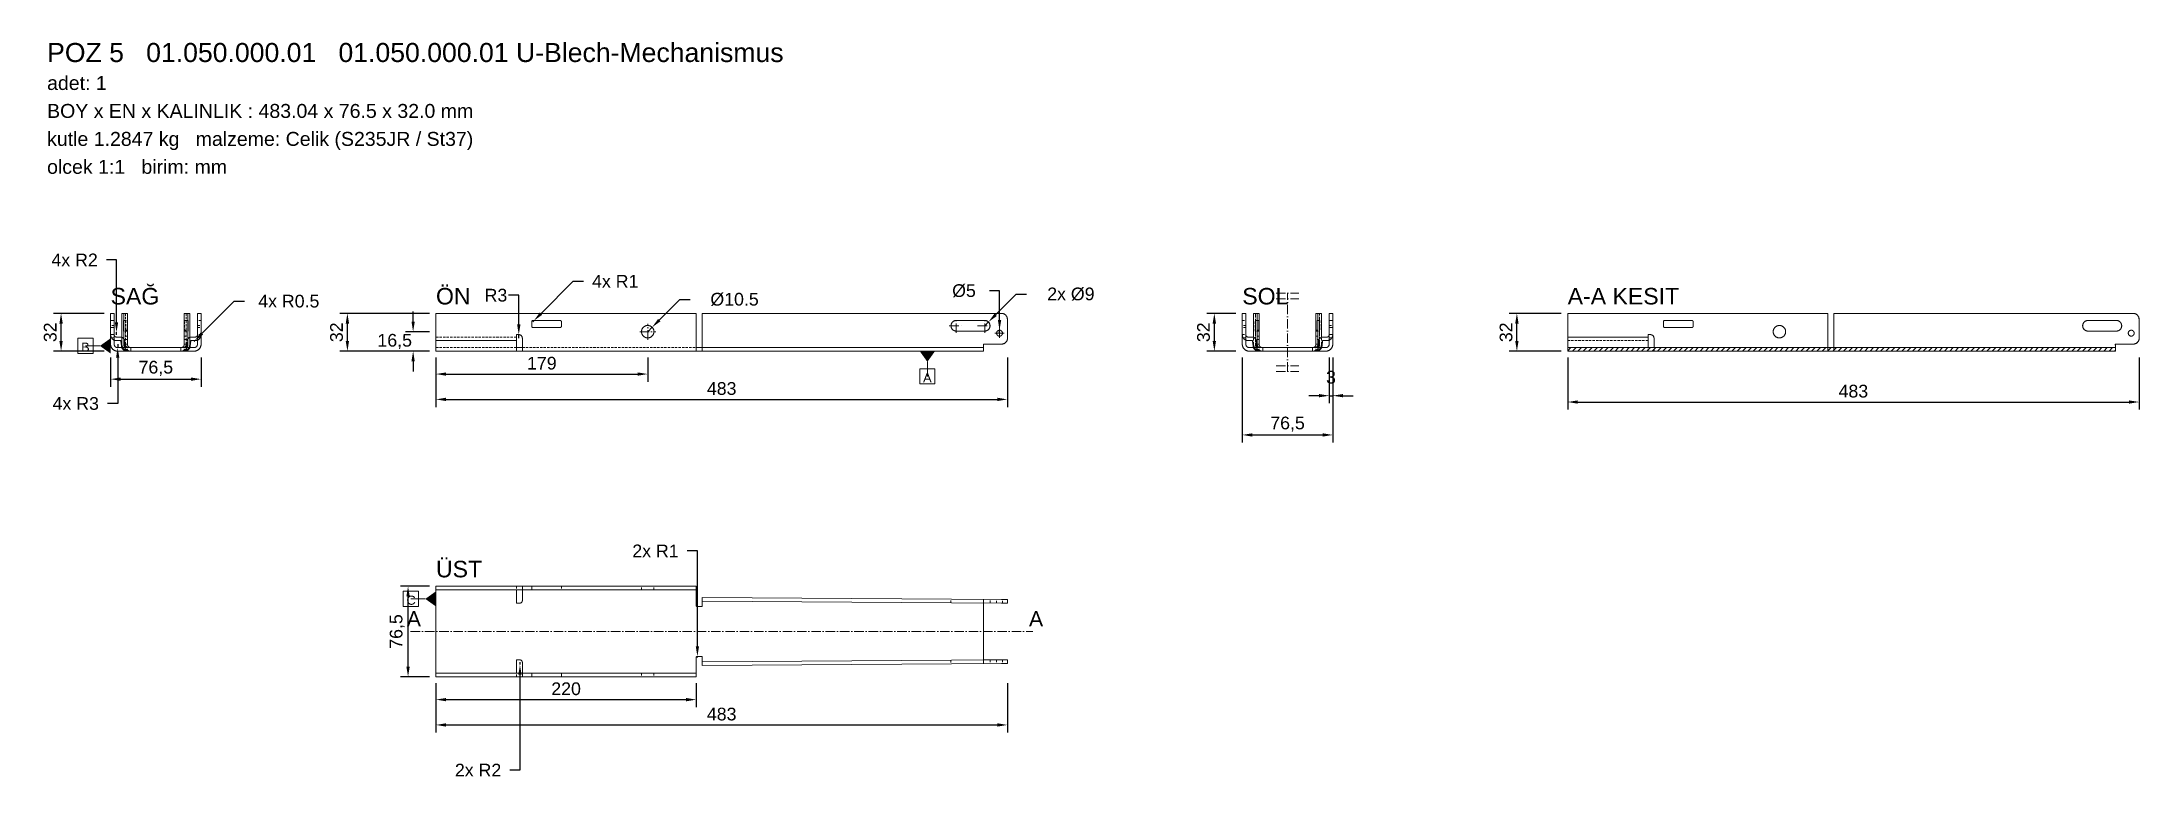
# Model space of a CAD drawing. Header units: millimetres. Extents: x -333 to 1440, y -370 to 261.
import ezdxf

# ---------------------------------------------------------------- set-up
doc = ezdxf.new("R2010")
doc.units = ezdxf.units.MM
doc.linetypes.add('EKSENCIZGI', pattern=[12, 8, -2, 0, -2])
doc.linetypes.add('KESIK', pattern=[3, 2, -1])
for name, color, linetype, lineweight in [('EKSEN', 1, 'EKSENCIZGI', 9), ('GIZLI', 8, 'KESIK', 9), ('GORUNEN', 7, 'Continuous', 9), ('OLCU', 4, 'Continuous', 9), ('TARAMA', 5, 'Continuous', 9), ('YAZI', 3, 'Continuous', 9)]:
    doc.layers.add(name, color=color, linetype=linetype, lineweight=lineweight)
doc.styles.add('PI3D', font='arial.ttf')
doc.dimstyles.new('PF_MM', dxfattribs={"dimtxt": 10.734295, "dimasz": 8.587436, "dimexe": 6.440577, "dimexo": 5.367147, "dimgap": 3.757003, "dimtad": 1, "dimdec": 1, "dimtxsty": 'PI3D', "dimcen": 2.5, "dimclrd": 4, "dimclre": 4, "dimclrt": 3, "dimazin": 3, "dimtfac": 1, "dimtmove": 0, "dimatfit": 3})

msp = doc.modelspace()

# ---------------------------------------------------------------- texts
at = {"layer": 'OLCU', "style": 'PI3D'}
for s, p in [('B', (-299.98, -0.49)), ('A', (411.79, -26.22)), ('C', (-24.96, -214.26))]:
    msp.add_text(s, height=7.73, dxfattribs=at).set_placement(p)
at = {"layer": 'YAZI', "style": 'PI3D'}
for s, height, p in [('POZ 5   01.050.000.01   01.050.000.01 U-Blech-Mechanismus', 16.1014, (-328.76, 244.35)), ('adet: 1', 11.808, (-328.76, 220.73)), ('BOY x EN x KALINLIK : 483.04 x 76.5 x 32.0 mm', 11.8077, (-328.76, 197.12)), ('kutle 1.2847 kg   malzeme: Celik (S235JR / St37)', 11.8077, (-328.76, 173.5)), ('olcek 1:1   birim: mm', 11.8077, (-328.76, 149.89)), ('SAĞ', 13.955, (-275.09, 39.51)), ('ÖN', 13.955, (0, 39.51)), ('SOL', 13.955, (681.63, 39.51)), ('A-A KESIT', 13.955, (956.71, 39.51)), ('ÜST', 13.955, (0, -191.07)), ('A', 12.88, (-24.69, -232.54)), ('A', 12.88, (501.29, -232.54))]:
    msp.add_text(s, height=height, dxfattribs=at).set_placement(p)

# ---------------------------------------------------------------- dimensions: what is measured, and where the dimension line sits
at = {"layer": 'OLCU'}
for center, radius, location, text in [((-270.09, 13.95), 2, (-270.09, 77.13), '4x R2'), ((82, 25), 1, (116.1, 59.1), '4x R1'), ((-204.33, 8.5), 0.5, (-170.58, 42.25), '4x R0.5'), ((70, 11), 3, (70, 47.28), 'R3'), ((-269.09, 6), 3, (-269.09, -44.23), '4x R3'), ((221, -258.84), 1, (221, -168.74), '2x R1'), ((71, -262.86), 2, (71, -353.95), '2x R2')]:
    msp.add_radius_dim(center=center, radius=radius, location=location, text=text, dimstyle='PF_MM', override={"dimgap": 3.220288, "dimtad": 0, "dimtih": 1, "dimtoh": 1, "dimtix": 0, "dimtofl": 1, "dimtmove": 1, "dimatfit": 3}, dxfattribs=at).render()
for center, radius, location, text in [((476.43, 15.24), 2.5, (476.43, 51.01), '%%c5'), ((463.88, 21.5), 4.5, (490.59, 48.21), '2x %%c9'), ((179, 16.5), 5.25, (206.24, 43.74), '%%c10.5')]:
    msp.add_diameter_dim(center=center, radius=radius, location=location, text=text, dimstyle='PF_MM', override={"dimgap": 3.220288, "dimtad": 0, "dimtih": 1, "dimtoh": 1, "dimtix": 0, "dimtofl": 1, "dimtmove": 1, "dimatfit": 3}, dxfattribs=at).render()
for base, p1, p2 in [((-316.95, 0), (-275.09, 0), (-275.09, 32)), ((-74.89, 0), (0, 0), (0, 32)), ((658.01, 0), (681.63, 0), (681.63, 32)), ((913.78, 0), (956.71, 0), (956.71, 32)), ((-23.62, -275.09), (0, -275.09), (0, -198.59))]:
    msp.add_linear_dim(base=base, p1=p1, p2=p2, angle=90, dimstyle='PF_MM', dxfattribs=at).render()
msp.add_linear_dim(base=(-19.32, 0), p1=(0, 0), p2=(0, 16.5), angle=90, dimstyle='PF_MM', override={"dimtih": 1, "dimtoh": 1, "dimtmove": 1, "dimatfit": 3}, dxfattribs=at).render()
for base, p1, p2 in [((-275.09, -23.62), (-275.09, 0), (-198.59, 0)), ((0, -40.71), (0, 0), (483.04, 0)), ((681.63, -70.77), (681.63, 0), (758.13, 0)), ((956.7136, -42.9372), (956.7136, 0), (1439.7554, 0)), ((0, -315.8), (0, -275.09), (483.04, -275.09))]:
    msp.add_linear_dim(base=base, p1=p1, p2=p2, dimstyle='PF_MM', dxfattribs=at).render()
for base, p1, p2 in [((0, -19.32), (0, 0), (179, 0)), ((755.13, -37.57), (755.13, 0), (758.13, 0)), ((0, -294.41), (0, -275.09), (220, -275.09))]:
    msp.add_linear_dim(base=base, p1=p1, p2=p2, dimstyle='PF_MM', override={"dimtih": 1, "dimtoh": 1, "dimtmove": 1, "dimatfit": 3}, dxfattribs=at).render()

# ---------------------------------------------------------------- hatches: boundary and pattern name
at = {"layer": 'TARAMA'}
h = msp.add_hatch(dxfattribs=at)
h.set_pattern_fill('ANSI31')
h.paths.add_polyline_path([(956.71, 3), (956.71, 0), (956.71, 0), (1419.71, 0), (1419.71, 0), (1419.71, 3), (1419.71, 3), (956.71, 3)])

# ---------------------------------------------------------------- linework, layer by layer
at = {"layer": 'EKSEN'}
for p, q in [((710.22, 49.17), (729.54, 49.17)), ((710.22, 44.34), (729.54, 44.34)), ((719.88, -17.17), (719.88, 49.17)), ((179, 9.75), (179, 23.25)), ((433.88, 21.5), (445.88, 21.5)), ((439.88, 15.5), (439.88, 27.5)), ((457.88, 21.5), (469.88, 21.5)), ((463.88, 15.5), (463.88, 27.5)), ((476.43, 11.24), (476.43, 19.24)), ((172.25, 16.5), (185.75, 16.5)), ((472.43, 15.24), (480.43, 15.24)), ((710.22, -12.34), (729.54, -12.34)), ((710.22, -17.17), (729.54, -17.17)), ((-21.47, -236.84), (504.51, -236.84))]:
    msp.add_line(p, q, dxfattribs=at)
at = {"layer": 'GIZLI'}
for points in [[(-272.09, 26), (-275.09, 26)], [(-275.09, 26), (-272.09, 26)], [(-272.09, 21.75), (-275.09, 21.75)], [(-272.09, 20), (-275.09, 20)], [(-275.09, 20), (-272.09, 20)], [(-263.92, 26), (-261.09, 26)], [(-263.92, 26), (-260.92, 26)], [(-260.83, 17.74), (-263.83, 17.74)], [(-262.59, 6), (-262.59, 32)], [(-261.09, 26), (-261.09, 26), (-261.09, 26), (-261.09, 26), (-261.09, 26), (-261.09, 26), (-261.09, 26), (-261.09, 26), (-261.09, 26), (-261.09, 26), (-261.09, 26), (-261.09, 26), (-261.09, 26), (-261.09, 26), (-261.09, 26), (-261.09, 26), (-261.09, 26), (-261.09, 26), (-261.09, 26), (-261.09, 26), (-261.09, 26), (-261.09, 26), (-261.09, 26), (-261.09, 26), (-261.09, 26), (-261.09, 26), (-261.09, 26), (-261.09, 26), (-261.09, 26), (-261.09, 26), (-261.09, 26), (-261.09, 26), (-261.09, 26), (-261.09, 26), (-261.09, 26), (-261.09, 26), (-261.09, 26), (-261.09, 26), (-261.09, 26), (-261.09, 26), (-261.09, 26), (-261.09, 25.99), (-261.09, 25.99), (-261.09, 17.06), (-261.09, 17.01), (-261.09, 17.01), (-261.09, 17), (-261.09, 17), (-261.09, 17), (-261.09, 17), (-261.09, 17), (-261.09, 17), (-261.09, 17), (-261.09, 17), (-261.09, 17), (-261.09, 17), (-261.09, 17), (-261.09, 17), (-261.09, 17), (-261.09, 17), (-261.09, 17), (-261.09, 17), (-261.09, 17), (-261.09, 17), (-261.09, 17), (-261.09, 17), (-261.09, 17), (-261.09, 17), (-261.09, 17), (-261.09, 17), (-261.09, 17), (-261.09, 17), (-261.09, 17), (-261.09, 17), (-261.09, 17), (-261.09, 17), (-261.09, 17), (-261.09, 17), (-261.09, 17)], [(-260.92, 26), (-261.09, 26)], [(-260.92, 17), (-260.92, 17), (-260.92, 17), (-260.92, 17), (-260.92, 17), (-260.92, 17), (-260.92, 17), (-260.92, 17), (-260.92, 17), (-260.92, 17), (-260.92, 17), (-260.92, 17), (-260.92, 17), (-260.92, 17), (-260.92, 17), (-260.92, 17), (-260.92, 17), (-260.92, 17), (-260.92, 17), (-260.92, 17), (-260.92, 17), (-260.92, 17), (-260.92, 17), (-260.92, 17), (-260.92, 17), (-260.92, 17), (-260.92, 17), (-260.92, 17), (-260.92, 17), (-260.92, 17), (-260.92, 17), (-260.92, 17), (-260.92, 17), (-260.92, 17), (-260.92, 17), (-260.92, 17), (-260.92, 17), (-260.92, 17), (-260.92, 17), (-260.92, 17), (-260.92, 17), (-260.92, 17.01), (-260.92, 17.01), (-260.91, 25.94), (-260.92, 25.99), (-260.92, 25.99), (-260.92, 26), (-260.92, 26), (-260.92, 26), (-260.92, 26), (-260.92, 26), (-260.92, 26), (-260.92, 26), (-260.92, 26), (-260.92, 26), (-260.92, 26), (-260.92, 26), (-260.92, 26), (-260.92, 26), (-260.92, 26), (-260.92, 26), (-260.92, 26), (-260.92, 26), (-260.92, 26), (-260.92, 26), (-260.92, 26), (-260.92, 26), (-260.92, 26), (-260.92, 26), (-260.92, 26), (-260.92, 26), (-260.92, 26), (-260.92, 26), (-260.92, 26), (-260.92, 26), (-260.92, 26), (-260.92, 26), (-260.92, 26), (-260.92, 26)], [(-260.83, 17.74), (-260.83, 17.74), (-260.83, 17.74), (-260.83, 17.74), (-260.83, 17.74), (-260.83, 17.74), (-260.83, 17.74), (-260.83, 17.74), (-260.83, 17.74), (-260.83, 17.74), (-260.83, 17.74), (-260.83, 17.74), (-260.83, 17.74), (-260.83, 17.74), (-260.83, 17.74), (-260.83, 17.74), (-260.83, 17.74), (-260.83, 17.74), (-260.83, 17.74), (-260.83, 17.74), (-260.84, 16.95)], [(-260.83, 17.74), (-260.83, 17.74), (-260.83, 17.74), (-260.83, 17.74), (-260.83, 17.74), (-260.83, 17.74), (-260.83, 17.74), (-260.83, 17.74), (-260.83, 17.74), (-260.83, 17.74), (-260.83, 17.74), (-260.83, 17.74), (-260.83, 17.74), (-260.83, 17.74), (-260.83, 17.74), (-260.83, 17.74), (-260.83, 17.74), (-260.83, 17.74), (-260.83, 17.74), (-260.83, 17.74), (-260.83, 17.74), (-260.83, 17.74), (-260.83, 17.74)], [(-212.84, 17.74), (-212.84, 17.74), (-212.84, 17.74), (-212.84, 17.74), (-212.84, 17.74), (-212.84, 17.74), (-212.84, 17.74), (-212.84, 17.74), (-212.84, 17.74), (-212.84, 17.74), (-212.84, 17.74), (-212.84, 17.74), (-212.84, 17.74), (-212.84, 17.74), (-212.84, 17.74), (-212.84, 17.74), (-212.84, 17.74), (-212.84, 17.74), (-212.84, 17.74), (-212.84, 17.74), (-212.84, 17.74), (-212.84, 17.74), (-212.84, 17.74), (-212.84, 17.74), (-212.84, 17.74), (-212.84, 17.74), (-212.84, 17.74), (-212.84, 17.74), (-212.84, 17.74), (-212.84, 17.74), (-212.84, 17.74), (-212.84, 17.74), (-212.84, 17.74), (-212.84, 17.74), (-212.84, 17.74), (-212.84, 17.74), (-212.84, 17.74), (-212.84, 17.74), (-212.84, 17.74), (-212.84, 17.74), (-212.84, 17.74), (-212.84, 17.73), (-212.85, 16.96)], [(-212.84, 17.74), (-212.84, 17.74), (-212.84, 17.74), (-212.84, 17.74), (-212.84, 17.74), (-212.84, 17.74), (-212.84, 17.74), (-212.84, 17.74), (-212.84, 17.74), (-212.84, 17.74), (-212.84, 17.74), (-212.84, 17.74), (-212.84, 17.74), (-212.84, 17.74), (-212.84, 17.74), (-212.84, 17.74), (-212.84, 17.74), (-212.84, 17.74), (-212.84, 17.74)], [(-212.84, 17.74), (-209.84, 17.74)], [(-212.75, 26), (-212.75, 26), (-212.75, 26), (-212.75, 26), (-212.75, 26), (-212.75, 26), (-212.75, 26), (-212.75, 26), (-212.75, 26), (-212.75, 26), (-212.75, 26), (-212.75, 26), (-212.75, 26), (-212.75, 26), (-212.75, 26), (-212.75, 26), (-212.75, 26), (-212.75, 26), (-212.75, 26), (-212.75, 26), (-212.75, 26), (-212.75, 26), (-212.75, 26), (-212.75, 26), (-212.75, 26), (-212.75, 26), (-212.75, 26), (-212.75, 26), (-212.75, 26), (-212.75, 26), (-212.75, 26), (-212.75, 26), (-212.75, 26), (-212.75, 26), (-212.75, 26), (-212.75, 26), (-212.75, 26), (-212.75, 26), (-212.75, 26), (-212.75, 26), (-212.75, 26), (-212.76, 25.99), (-212.76, 25.99), (-212.76, 17.06), (-212.76, 17.01), (-212.76, 17.01), (-212.75, 17), (-212.75, 17), (-212.75, 17), (-212.75, 17), (-212.75, 17), (-212.75, 17), (-212.75, 17), (-212.75, 17), (-212.75, 17), (-212.75, 17), (-212.75, 17), (-212.75, 17), (-212.75, 17), (-212.75, 17), (-212.75, 17), (-212.75, 17), (-212.75, 17), (-212.75, 17), (-212.75, 17), (-212.75, 17), (-212.75, 17), (-212.75, 17), (-212.75, 17), (-212.75, 17), (-212.75, 17), (-212.75, 17), (-212.75, 17), (-212.75, 17), (-212.75, 17), (-212.75, 17), (-212.75, 17), (-212.75, 17), (-212.75, 17)], [(-212.75, 26), (-209.75, 26)], [(-212.59, 26), (-212.75, 26)], [(-212.59, 17), (-212.59, 17), (-212.59, 17), (-212.59, 17), (-212.59, 17), (-212.59, 17), (-212.59, 17), (-212.59, 17), (-212.59, 17), (-212.59, 17), (-212.59, 17), (-212.59, 17), (-212.59, 17), (-212.59, 17), (-212.59, 17), (-212.59, 17), (-212.59, 17), (-212.59, 17), (-212.59, 17), (-212.59, 17), (-212.59, 17), (-212.59, 17), (-212.59, 17), (-212.59, 17), (-212.59, 17), (-212.59, 17), (-212.59, 17), (-212.59, 17), (-212.59, 17), (-212.59, 17), (-212.59, 17), (-212.59, 17), (-212.59, 17), (-212.59, 17), (-212.59, 17), (-212.59, 17), (-212.59, 17), (-212.59, 17), (-212.58, 17), (-212.58, 17), (-212.58, 17), (-212.58, 17.01), (-212.58, 17.01), (-212.58, 25.94), (-212.58, 25.99), (-212.58, 25.99), (-212.58, 26), (-212.58, 26), (-212.59, 26), (-212.59, 26), (-212.59, 26), (-212.59, 26), (-212.59, 26), (-212.59, 26), (-212.59, 26), (-212.59, 26), (-212.59, 26), (-212.59, 26), (-212.59, 26), (-212.59, 26), (-212.59, 26), (-212.59, 26), (-212.59, 26), (-212.59, 26), (-212.59, 26), (-212.59, 26), (-212.59, 26), (-212.59, 26), (-212.59, 26), (-212.59, 26), (-212.59, 26), (-212.59, 26), (-212.59, 26), (-212.59, 26), (-212.59, 26), (-212.59, 26), (-212.59, 26), (-212.59, 26), (-212.59, 26)], [(-209.75, 26), (-212.59, 26)], [(-211.09, 6), (-211.09, 32)], [(-198.59, 26), (-201.59, 26)], [(-198.59, 26), (-201.59, 26)], [(-201.59, 21.75), (-198.59, 21.75)], [(-201.59, 20), (-198.59, 20)], [(-201.59, 20), (-198.59, 20)], [(476.41, 17.74), (476.39, 17.74)], [(476.39, 17.74), (476.41, 17.74)], [(478.31, 31.99), (478.36, 31.99)], [(478.67, 31.96), (478.47, 31.98)], [(478.53, 31.97), (478.61, 31.96)], [(478.73, 31.95), (478.93, 31.92)], [(479.34, 31.82), (479.27, 31.84)], [(479.66, 31.73), (479.46, 31.79)], [(479.52, 31.77), (479.58, 31.75)], [(479.71, 31.7), (479.9, 31.63)], [(480.27, 31.46), (480.22, 31.49)], [(480.57, 31.3), (480.4, 31.4)], [(480.63, 31.27), (480.8, 31.16), (480.96, 31.04)], [(481.53, 30.56), (481.39, 30.7), (481.23, 30.83)], [(481.43, 30.65), (481.49, 30.6)], [(481.58, 30.51), (481.72, 30.37)], [(481.99, 30.04), (481.94, 30.1)], [(482.18, 29.78), (482.06, 29.94)], [(482.1, 29.89), (482.13, 29.84)], [(482.21, 29.73), (482.32, 29.55)], [(482.51, 29.2), (482.49, 29.25)], [(482.65, 28.88), (482.57, 29.07)], [(482.68, 28.83), (482.75, 28.64)], [(482.73, 28.69), (482.71, 28.74)], [(482.79, 28.5), (482.81, 28.44)], [(482.94, 27.91), (482.9, 28.11)], [(482.95, 27.85), (482.96, 27.78)], [(482.97, 27.71), (482.96, 27.78)], [(482.98, 27.65), (483, 27.45)], [(681.63, 26), (684.63, 26)], [(681.63, 26), (684.63, 26)], [(684.63, 21.75), (681.63, 21.75)], [(684.63, 20), (681.63, 20)], [(684.63, 20), (681.63, 20)], [(692.63, 17), (692.63, 17), (692.63, 17), (692.63, 17), (692.63, 17), (692.63, 17), (692.63, 17), (692.63, 17), (692.63, 17), (692.63, 17), (692.63, 17), (692.63, 17), (692.63, 17), (692.63, 17), (692.63, 17), (692.63, 17), (692.63, 17), (692.63, 17), (692.63, 17), (692.63, 17), (692.63, 17), (692.63, 17), (692.63, 17), (692.63, 17), (692.63, 17), (692.63, 17), (692.63, 17), (692.63, 17), (692.63, 17), (692.63, 17), (692.63, 17), (692.63, 17), (692.63, 17), (692.63, 17), (692.63, 17), (692.63, 17), (692.63, 17), (692.63, 17), (692.63, 17), (692.63, 17), (692.63, 17), (692.63, 17.01), (692.63, 17.01), (692.62, 25.94), (692.63, 25.99), (692.63, 25.99), (692.63, 26), (692.63, 26), (692.63, 26), (692.63, 26), (692.63, 26), (692.63, 26), (692.63, 26), (692.63, 26), (692.63, 26), (692.63, 26), (692.63, 26), (692.63, 26), (692.63, 26), (692.63, 26), (692.63, 26), (692.63, 26), (692.63, 26), (692.63, 26), (692.63, 26), (692.63, 26), (692.63, 26), (692.63, 26), (692.63, 26), (692.63, 26), (692.63, 26), (692.63, 26), (692.63, 26), (692.63, 26), (692.63, 26), (692.63, 26), (692.63, 26), (692.63, 26), (692.63, 26)], [(692.8, 26), (692.63, 26)], [(692.63, 26), (695.63, 26)], [(695.63, 26), (692.8, 26)], [(692.8, 26), (692.8, 26), (692.8, 26), (692.8, 26), (692.8, 26), (692.8, 26), (692.8, 26), (692.8, 26), (692.8, 26), (692.8, 26), (692.8, 26), (692.8, 26), (692.8, 26), (692.8, 26), (692.8, 26), (692.8, 26), (692.8, 26), (692.8, 26), (692.8, 26), (692.8, 26), (692.8, 26), (692.8, 26), (692.8, 26), (692.8, 26), (692.8, 26), (692.8, 26), (692.8, 26), (692.8, 26), (692.8, 26), (692.8, 26), (692.8, 26), (692.8, 26), (692.8, 26), (692.8, 26), (692.8, 26), (692.8, 26), (692.8, 26), (692.8, 26), (692.8, 26), (692.8, 26), (692.8, 26), (692.8, 25.99), (692.8, 25.99), (692.8, 17.06), (692.8, 17.01), (692.8, 17.01), (692.8, 17), (692.8, 17), (692.8, 17), (692.8, 17), (692.8, 17), (692.8, 17), (692.8, 17), (692.8, 17), (692.8, 17), (692.8, 17), (692.8, 17), (692.8, 17), (692.8, 17), (692.8, 17), (692.8, 17), (692.8, 17), (692.8, 17), (692.8, 17), (692.8, 17), (692.8, 17), (692.8, 17), (692.8, 17), (692.8, 17), (692.8, 17), (692.8, 17), (692.8, 17), (692.8, 17), (692.8, 17), (692.8, 17), (692.8, 17), (692.8, 17), (692.8, 17), (692.8, 17)], [(692.87, 15.22), (692.88, 17.74)], [(692.88, 17.74), (692.88, 17.74), (692.88, 17.74), (692.88, 17.74), (692.88, 17.74), (692.88, 17.74), (692.88, 17.74), (692.88, 17.74), (692.88, 17.74), (692.88, 17.74), (692.88, 17.74), (692.88, 17.74), (692.88, 17.74), (692.88, 17.74), (692.88, 17.74), (692.88, 17.74), (692.88, 17.74), (692.88, 17.74), (692.88, 17.74)], [(692.88, 17.74), (692.88, 17.74), (692.88, 17.74), (692.88, 17.74), (692.88, 17.74), (692.88, 17.74), (692.88, 17.74), (692.88, 17.74), (692.88, 17.74), (692.88, 17.74), (692.88, 17.74), (692.88, 17.74), (692.88, 17.74), (692.88, 17.74), (692.88, 17.74), (692.88, 17.74), (692.88, 17.74), (692.88, 17.74), (692.88, 17.74), (692.88, 17.74), (692.88, 17.74), (692.88, 17.74), (692.88, 17.74), (692.88, 17.74), (692.88, 17.74), (692.88, 17.74), (692.88, 17.74), (692.88, 17.74), (692.88, 17.74), (692.88, 17.74), (692.88, 17.74), (692.88, 17.74), (692.88, 17.74), (692.88, 17.74), (692.88, 17.74), (692.88, 17.74), (692.88, 17.74), (692.88, 17.74), (692.88, 17.74), (692.88, 17.74), (692.88, 17.74), (692.88, 17.73), (692.9, 16.96), (692.9, 15.26)], [(695.88, 17.74), (692.88, 17.74)], [(692.89, 32), (692.89, 32), (692.89, 32), (692.89, 32), (692.89, 32), (692.89, 32), (692.89, 32), (692.89, 32), (692.89, 32), (692.89, 32), (692.89, 32), (692.89, 32), (692.89, 32), (692.89, 32), (692.89, 32), (692.9, 32), (692.9, 32), (692.9, 32), (692.9, 32), (692.9, 31.99), (692.92, 30.46), (692.93, 27.04)], [(692.93, 27.04), (692.93, 9.95)], [(743.87, 17.74), (746.87, 17.74)], [(747.13, 26), (744.13, 26)], [(746.96, 26), (744.13, 26)], [(746.83, 27.04), (746.86, 32)], [(746.83, 27.04), (746.83, 9.95)], [(746.86, 15.26), (746.87, 17.74)], [(746.87, 17.74), (746.87, 17.74), (746.87, 17.74), (746.87, 17.74), (746.87, 17.74), (746.87, 17.74), (746.87, 17.74), (746.87, 17.74), (746.87, 17.74), (746.87, 17.74), (746.87, 17.74), (746.87, 17.74), (746.87, 17.74), (746.87, 17.74), (746.87, 17.74), (746.87, 17.74), (746.87, 17.74), (746.87, 17.74), (746.87, 17.74), (746.87, 17.74), (746.89, 16.95), (746.89, 15.22)], [(746.87, 17.74), (746.87, 17.74), (746.87, 17.74), (746.87, 17.74), (746.87, 17.74), (746.87, 17.74), (746.87, 17.74), (746.87, 17.74), (746.87, 17.74), (746.87, 17.74), (746.87, 17.74), (746.87, 17.74), (746.87, 17.74), (746.87, 17.74), (746.87, 17.74), (746.87, 17.74), (746.87, 17.74), (746.87, 17.74), (746.87, 17.74), (746.87, 17.74), (746.87, 17.74), (746.87, 17.74), (746.87, 17.74)], [(747.13, 26), (746.96, 26)], [(746.96, 17), (746.96, 17), (746.96, 17), (746.96, 17), (746.96, 17), (746.96, 17), (746.96, 17), (746.96, 17), (746.96, 17), (746.96, 17), (746.96, 17), (746.96, 17), (746.96, 17), (746.96, 17), (746.96, 17), (746.96, 17), (746.96, 17), (746.96, 17), (746.96, 17), (746.96, 17), (746.96, 17), (746.96, 17), (746.96, 17), (746.96, 17), (746.96, 17), (746.96, 17), (746.96, 17), (746.96, 17), (746.96, 17), (746.96, 17), (746.96, 17), (746.96, 17), (746.96, 17), (746.96, 17), (746.96, 17), (746.96, 17), (746.96, 17), (746.96, 17), (746.96, 17), (746.96, 17), (746.96, 17), (746.96, 17.01), (746.96, 17.01), (746.96, 25.94), (746.96, 25.99), (746.96, 25.99), (746.96, 26), (746.96, 26), (746.96, 26), (746.96, 26), (746.96, 26), (746.96, 26), (746.96, 26), (746.96, 26), (746.96, 26), (746.96, 26), (746.96, 26), (746.96, 26), (746.96, 26), (746.96, 26), (746.96, 26), (746.96, 26), (746.96, 26), (746.96, 26), (746.96, 26), (746.96, 26), (746.96, 26), (746.96, 26), (746.96, 26), (746.96, 26), (746.96, 26), (746.96, 26), (746.96, 26), (746.96, 26), (746.96, 26), (746.96, 26), (746.96, 26), (746.96, 26), (746.96, 26)], [(747.13, 26), (747.13, 26), (747.13, 26), (747.13, 26), (747.13, 26), (747.13, 26), (747.13, 26), (747.13, 26), (747.13, 26), (747.13, 26), (747.13, 26), (747.13, 26), (747.13, 26), (747.13, 26), (747.13, 26), (747.13, 26), (747.13, 26), (747.13, 26), (747.13, 26), (747.13, 26), (747.13, 26), (747.13, 26), (747.13, 26), (747.13, 26), (747.13, 26), (747.13, 26), (747.13, 26), (747.13, 26), (747.13, 26), (747.13, 26), (747.13, 26), (747.13, 26), (747.13, 26), (747.13, 26), (747.13, 26), (747.13, 26), (747.13, 26), (747.13, 26), (747.13, 26), (747.13, 26), (747.13, 26), (747.13, 25.99), (747.13, 25.99), (747.13, 17.06), (747.13, 17.01), (747.13, 17.01), (747.13, 17), (747.13, 17), (747.13, 17), (747.13, 17), (747.13, 17), (747.13, 17), (747.13, 17), (747.13, 17), (747.13, 17), (747.13, 17), (747.13, 17), (747.13, 17), (747.13, 17), (747.13, 17), (747.13, 17), (747.13, 17), (747.13, 17), (747.13, 17), (747.13, 17), (747.13, 17), (747.13, 17), (747.13, 17), (747.13, 17), (747.13, 17), (747.13, 17), (747.13, 17), (747.13, 17), (747.13, 17), (747.13, 17), (747.13, 17), (747.13, 17), (747.13, 17), (747.13, 17)], [(755.13, 26), (758.13, 26)], [(758.13, 26), (755.13, 26)], [(755.13, 21.75), (758.13, 21.75)], [(755.13, 20), (758.13, 20)], [(758.13, 20), (755.13, 20)], [(1433.13, 17.74), (1433.14, 17.74)], [(-272.09, 14), (-275.09, 14)], [(-275.09, 14), (-272.09, 14)], [(-272.03, 9.34), (-272.26, 9.45), (-272.47, 9.56), (-272.69, 9.68), (-272.89, 9.81), (-273.09, 9.95), (-273.28, 10.1), (-273.46, 10.26), (-273.64, 10.43), (-273.81, 10.61), (-273.97, 10.79), (-274.11, 10.99), (-274.25, 11.19), (-274.38, 11.39), (-274.5, 11.61), (-274.61, 11.82), (-274.71, 12.05), (-274.8, 12.28), (-274.87, 12.51), (-274.94, 12.74), (-274.99, 12.98), (-275.03, 13.22), (-275.06, 13.46), (-275.08, 13.71), (-275.09, 13.95)], [(-275.09, 13.95), (-275.08, 13.71), (-275.06, 13.47), (-275.03, 13.23), (-274.99, 12.99), (-274.94, 12.75), (-274.88, 12.52), (-274.8, 12.29), (-274.72, 12.06), (-274.62, 11.84), (-274.51, 11.63), (-274.4, 11.42), (-274.27, 11.21), (-274.13, 11.01), (-273.99, 10.82), (-273.83, 10.64), (-273.67, 10.46), (-273.49, 10.29), (-273.31, 10.13), (-273.12, 9.98), (-272.93, 9.84), (-272.73, 9.7), (-272.52, 9.58), (-272.3, 9.47), (-272.09, 9.37)], [(-272.09, 11.25), (-275.09, 11.25)], [(-271.81, 9.26), (-271.86, 9.27)], [(-266.2, 11.94), (-266.14, 11.93)], [(-266.04, 11.91), (-265.97, 11.89), (-265.81, 11.85), (-265.74, 11.82)], [(-265.82, 3.65), (-265.8, 3.59)], [(-265.75, 3.43), (-265.73, 3.36)], [(-265.67, 3.21), (-265.64, 3.13), (-265.54, 2.9), (-265.43, 2.68), (-265.31, 2.46), (-265.18, 2.25), (-265.04, 2.05), (-264.89, 1.85), (-264.73, 1.67), (-264.56, 1.49), (-264.38, 1.31), (-264.2, 1.15), (-264, 1), (-263.8, 0.85), (-263.59, 0.72), (-263.38, 0.6), (-263.16, 0.49), (-262.93, 0.39), (-262.7, 0.3), (-262.47, 0.22), (-262.23, 0.15), (-261.99, 0.1), (-261.74, 0.05), (-261.5, 0.02), (-261.25, 0.01), (-261, 0)], [(-265.64, 11.79), (-265.48, 11.73), (-265.32, 11.66), (-265.17, 11.58), (-265.02, 11.49), (-264.87, 11.4), (-264.73, 11.3), (-264.6, 11.19), (-264.47, 11.08), (-264.34, 10.96), (-264.22, 10.83), (-264.11, 10.7), (-264.01, 10.57), (-263.91, 10.42), (-263.82, 10.28), (-263.73, 10.13), (-263.66, 9.97), (-263.59, 9.81), (-263.53, 9.65), (-263.47, 9.48), (-263.43, 9.32), (-263.39, 9.15), (-263.36, 8.98), (-263.34, 8.81)], [(-265.59, 11.77), (-265.43, 11.71), (-265.27, 11.63), (-265.12, 11.55), (-264.98, 11.47), (-264.83, 11.37), (-264.7, 11.27), (-264.56, 11.17), (-264.44, 11.05), (-264.32, 10.93), (-264.2, 10.81), (-264.09, 10.68), (-263.99, 10.54), (-263.89, 10.4), (-263.8, 10.26), (-263.72, 10.11), (-263.65, 9.95), (-263.58, 9.8), (-263.52, 9.64), (-263.47, 9.47), (-263.43, 9.31), (-263.39, 9.14), (-263.36, 8.97), (-263.34, 8.81)], [(-261, 0), (-261.25, 0.01), (-261.49, 0.02), (-261.73, 0.05), (-261.96, 0.09), (-262.2, 0.15), (-262.43, 0.21), (-262.66, 0.28), (-262.89, 0.37), (-263.11, 0.47), (-263.33, 0.57), (-263.54, 0.69), (-263.74, 0.82), (-263.94, 0.95), (-264.13, 1.1), (-264.32, 1.26), (-264.5, 1.42), (-264.66, 1.59), (-264.82, 1.77), (-264.98, 1.96), (-265.12, 2.16), (-265.25, 2.36), (-265.37, 2.57), (-265.48, 2.78), (-265.59, 3)], [(-262.85, 3), (-264.78, 3)], [(-258.84, 3), (-264.78, 3)], [(-261.09, 17), (-263.92, 17)], [(-260.92, 17), (-263.92, 17)], [(-260.83, 12.74), (-263.83, 12.74)], [(-263.1, 6), (-263.34, 8.81)], [(-263.34, 8.81), (-263.1, 6)], [(-263, 4.83), (-263.1, 6)], [(-263.1, 6), (-263, 4.83)], [(-263, 4.83), (-262.99, 4.73), (-262.97, 4.63), (-262.95, 4.53), (-262.92, 4.44), (-262.89, 4.34), (-262.86, 4.25), (-262.82, 4.16), (-262.78, 4.07), (-262.73, 3.98), (-262.68, 3.9), (-262.62, 3.82), (-262.56, 3.74), (-262.49, 3.67), (-262.43, 3.59), (-262.36, 3.53), (-262.28, 3.46), (-262.2, 3.4), (-262.12, 3.34), (-262.04, 3.29), (-261.95, 3.24), (-261.87, 3.19), (-261.77, 3.15), (-261.68, 3.12), (-261.59, 3.09), (-261.49, 3.06), (-261.4, 3.04), (-261.3, 3.02), (-261.2, 3.01), (-261.1, 3), (-261, 3)], [(-261, 3), (-261.1, 3), (-261.2, 3.01), (-261.3, 3.02), (-261.4, 3.04), (-261.49, 3.06), (-261.59, 3.09), (-261.68, 3.12), (-261.77, 3.15), (-261.87, 3.19), (-261.95, 3.24), (-262.04, 3.29), (-262.12, 3.34), (-262.2, 3.4), (-262.28, 3.46), (-262.36, 3.53), (-262.43, 3.59), (-262.49, 3.67), (-262.56, 3.74), (-262.62, 3.82), (-262.68, 3.9), (-262.73, 3.98), (-262.78, 4.07), (-262.82, 4.16), (-262.86, 4.25), (-262.89, 4.34), (-262.92, 4.44), (-262.95, 4.53), (-262.97, 4.63), (-262.99, 4.73), (-263, 4.83)], [(-262.85, 3), (-260.85, 3)], [(-259.59, 3), (-259.73, 3), (-259.87, 3.01), (-260.01, 3.03), (-260.15, 3.05), (-260.29, 3.08), (-260.42, 3.12), (-260.56, 3.16), (-260.69, 3.21), (-260.82, 3.27), (-260.95, 3.33), (-261.07, 3.39), (-261.19, 3.47), (-261.31, 3.54), (-261.42, 3.63), (-261.53, 3.72), (-261.64, 3.81), (-261.74, 3.91), (-261.83, 4.01), (-261.92, 4.12), (-262.01, 4.23), (-262.09, 4.35), (-262.17, 4.47), (-262.23, 4.59), (-262.3, 4.72), (-262.36, 4.85), (-262.41, 4.98), (-262.45, 5.11), (-262.49, 5.25), (-262.52, 5.39), (-262.55, 5.52), (-262.57, 5.66), (-262.58, 5.81), (-262.58, 5.9), (-262.59, 6)], [(-260.92, 17), (-261.09, 17)], [(-257.92, 3), (-261, 3)], [(-260.85, 3), (-261, 3)], [(-260.85, 15.22), (-260.83, 12.74)], [(-260.85, 0), (-260.85, 3)], [(-260.85, 0), (-260.85, 3)], [(-260.83, 12.74), (-260.83, 12.74), (-260.83, 12.74), (-260.83, 12.74), (-260.83, 12.74), (-260.83, 12.74), (-260.83, 12.74), (-260.83, 12.74), (-260.83, 12.74), (-260.83, 12.74), (-260.83, 12.74), (-260.83, 12.74), (-260.83, 12.74), (-260.83, 12.74), (-260.83, 12.74), (-260.83, 12.74), (-260.83, 12.74), (-260.83, 12.74), (-260.83, 12.74), (-260.83, 12.74), (-260.82, 13.52)], [(-260.83, 12.74), (-260.83, 12.74), (-260.83, 12.74), (-260.83, 12.74), (-260.83, 12.74), (-260.83, 12.74), (-260.83, 12.74), (-260.83, 12.74), (-260.83, 12.74), (-260.83, 12.74), (-260.83, 12.74), (-260.83, 12.74), (-260.83, 12.74), (-260.83, 12.74), (-260.83, 12.74), (-260.83, 12.74), (-260.83, 12.74), (-260.83, 12.74), (-260.83, 12.74), (-260.83, 12.74), (-260.83, 12.74), (-260.83, 12.74), (-260.83, 12.74)], [(-257.92, 3), (-259.59, 3)], [(-257.92, 3), (-259.59, 3)], [(-257.92, 3), (-258.84, 3)], [(-257.84, 0), (-257.84, 3)], [(-257.84, 3), (-257.84, 0)], [(-215.84, 0), (-215.84, 3)], [(-215.84, 3), (-215.84, 0)], [(-212.67, 3), (-215.75, 3)], [(-214.09, 3), (-215.75, 3)], [(-214.09, 3), (-215.75, 3)], [(-214.84, 3), (-215.75, 3)], [(-208.89, 3), (-214.84, 3)], [(-214.09, 3), (-213.94, 3), (-213.8, 3.01), (-213.66, 3.03), (-213.52, 3.05), (-213.39, 3.08), (-213.25, 3.12), (-213.12, 3.16), (-212.98, 3.21), (-212.85, 3.27), (-212.73, 3.33), (-212.6, 3.39), (-212.48, 3.47), (-212.36, 3.54), (-212.25, 3.63), (-212.14, 3.72), (-212.03, 3.81), (-211.93, 3.91), (-211.84, 4.01), (-211.75, 4.12), (-211.66, 4.23), (-211.58, 4.35), (-211.51, 4.47), (-211.44, 4.59), (-211.37, 4.72), (-211.32, 4.85), (-211.27, 4.98), (-211.22, 5.11), (-211.18, 5.25), (-211.15, 5.39), (-211.12, 5.52), (-211.1, 5.66), (-211.09, 5.81), (-211.09, 5.9), (-211.09, 6)], [(-212.84, 12.74), (-212.84, 12.74), (-212.84, 12.74), (-212.84, 12.74), (-212.84, 12.74), (-212.84, 12.74), (-212.84, 12.74), (-212.84, 12.74), (-212.84, 12.74), (-212.84, 12.74), (-212.84, 12.74), (-212.84, 12.74), (-212.84, 12.74), (-212.84, 12.74), (-212.84, 12.74), (-212.84, 12.74), (-212.84, 12.74), (-212.84, 12.74), (-212.84, 12.74), (-212.84, 12.74), (-212.84, 12.74), (-212.84, 12.74), (-212.84, 12.74), (-212.84, 12.74), (-212.84, 12.74), (-212.84, 12.74), (-212.84, 12.74), (-212.84, 12.74), (-212.84, 12.74), (-212.84, 12.74), (-212.84, 12.74), (-212.84, 12.74), (-212.84, 12.74), (-212.84, 12.74), (-212.84, 12.74), (-212.84, 12.74), (-212.84, 12.74), (-212.84, 12.74), (-212.84, 12.74), (-212.84, 12.74), (-212.84, 12.74), (-212.84, 12.74), (-212.83, 13.51)], [(-212.84, 12.74), (-212.84, 12.74), (-212.84, 12.74), (-212.84, 12.74), (-212.84, 12.74), (-212.84, 12.74), (-212.84, 12.74), (-212.84, 12.74), (-212.84, 12.74), (-212.84, 12.74), (-212.84, 12.74), (-212.84, 12.74), (-212.84, 12.74), (-212.84, 12.74), (-212.84, 12.74), (-212.84, 12.74), (-212.84, 12.74), (-212.84, 12.74), (-212.84, 12.74)], [(-212.84, 12.74), (-209.84, 12.74)], [(-212.82, 3), (-210.82, 3)], [(-212.67, 3), (-212.82, 3)], [(-212.82, 0), (-212.82, 3)], [(-212.82, 0), (-212.82, 3)], [(-212.75, 17), (-209.75, 17)], [(-212.59, 17), (-212.75, 17)], [(-210.68, 4.83), (-210.69, 4.73), (-210.7, 4.63), (-210.72, 4.53), (-210.75, 4.44), (-210.78, 4.34), (-210.81, 4.25), (-210.85, 4.16), (-210.9, 4.07), (-210.94, 3.98), (-211, 3.9), (-211.05, 3.82), (-211.11, 3.74), (-211.18, 3.67), (-211.25, 3.59), (-211.32, 3.53), (-211.39, 3.46), (-211.47, 3.4), (-211.55, 3.34), (-211.63, 3.29), (-211.72, 3.24), (-211.81, 3.19), (-211.9, 3.15), (-211.99, 3.12), (-212.08, 3.09), (-212.18, 3.06), (-212.27, 3.04), (-212.37, 3.02), (-212.47, 3.01), (-212.57, 3), (-212.67, 3)], [(-212.67, 3), (-212.57, 3), (-212.47, 3.01), (-212.37, 3.02), (-212.27, 3.04), (-212.18, 3.06), (-212.08, 3.09), (-211.99, 3.12), (-211.9, 3.15), (-211.81, 3.19), (-211.72, 3.24), (-211.63, 3.29), (-211.55, 3.34), (-211.47, 3.4), (-211.39, 3.46), (-211.32, 3.53), (-211.25, 3.59), (-211.18, 3.67), (-211.11, 3.74), (-211.05, 3.82), (-211, 3.9), (-210.94, 3.98), (-210.9, 4.07), (-210.85, 4.16), (-210.81, 4.25), (-210.78, 4.34), (-210.75, 4.44), (-210.72, 4.53), (-210.7, 4.63), (-210.69, 4.73), (-210.68, 4.83)], [(-212.67, 0), (-212.42, 0.01), (-212.17, 0.02), (-211.93, 0.05), (-211.68, 0.1), (-211.44, 0.15), (-211.21, 0.22), (-210.97, 0.3), (-210.74, 0.39), (-210.51, 0.49), (-210.29, 0.6), (-210.08, 0.72), (-209.87, 0.85), (-209.67, 1), (-209.48, 1.15), (-209.29, 1.31), (-209.11, 1.49), (-208.94, 1.67), (-208.78, 1.85), (-208.63, 2.05), (-208.49, 2.25), (-208.36, 2.46), (-208.24, 2.68), (-208.13, 2.9), (-208.03, 3.13), (-208, 3.21)], [(-212.67, 0), (-212.43, 0.01), (-212.19, 0.02), (-211.95, 0.05), (-211.71, 0.09), (-211.47, 0.15), (-211.24, 0.21), (-211.01, 0.28), (-210.78, 0.37), (-210.56, 0.47), (-210.35, 0.57), (-210.13, 0.69), (-209.93, 0.82), (-209.73, 0.95), (-209.54, 1.1), (-209.35, 1.26), (-209.18, 1.42), (-209.01, 1.59), (-208.85, 1.77), (-208.7, 1.96), (-208.55, 2.16), (-208.42, 2.36), (-208.3, 2.57), (-208.19, 2.78), (-208.08, 3)], [(-212.59, 17), (-209.75, 17)], [(-208.89, 3), (-210.82, 3)], [(-210.68, 4.83), (-210.57, 6)], [(-210.68, 4.83), (-210.57, 6)], [(-210.57, 6), (-210.33, 8.81)], [(-210.57, 6), (-210.33, 8.81)], [(-210.33, 8.81), (-210.31, 8.98), (-210.28, 9.15), (-210.24, 9.32), (-210.2, 9.48), (-210.15, 9.65), (-210.09, 9.81), (-210.02, 9.97), (-209.94, 10.13), (-209.86, 10.28), (-209.76, 10.42), (-209.67, 10.57), (-209.56, 10.7), (-209.45, 10.83), (-209.33, 10.96), (-209.2, 11.08), (-209.07, 11.19), (-208.94, 11.3), (-208.8, 11.4), (-208.65, 11.49), (-208.5, 11.58), (-208.35, 11.66), (-208.19, 11.73), (-208.03, 11.79)], [(-210.33, 8.81), (-210.31, 8.97), (-210.28, 9.14), (-210.25, 9.31), (-210.2, 9.47), (-210.15, 9.64), (-210.09, 9.8), (-210.02, 9.95), (-209.95, 10.11), (-209.87, 10.26), (-209.78, 10.4), (-209.68, 10.54), (-209.58, 10.68), (-209.47, 10.81), (-209.36, 10.93), (-209.23, 11.05), (-209.11, 11.17), (-208.98, 11.27), (-208.84, 11.37), (-208.7, 11.47), (-208.55, 11.55), (-208.4, 11.63), (-208.24, 11.71), (-208.09, 11.77)], [(-207.94, 11.82), (-207.86, 11.85), (-207.7, 11.89), (-207.63, 11.91)], [(-207.94, 3.36), (-207.92, 3.43)], [(-207.87, 3.59), (-207.85, 3.65)], [(-207.53, 11.93), (-207.47, 11.94)], [(-201.82, 9.27), (-201.86, 9.26)], [(-198.59, 13.95), (-198.59, 13.71), (-198.61, 13.46), (-198.64, 13.22), (-198.68, 12.98), (-198.73, 12.74), (-198.8, 12.51), (-198.87, 12.28), (-198.96, 12.05), (-199.06, 11.82), (-199.17, 11.61), (-199.29, 11.39), (-199.42, 11.19), (-199.56, 10.99), (-199.71, 10.79), (-199.86, 10.61), (-200.03, 10.43), (-200.21, 10.26), (-200.39, 10.1), (-200.58, 9.95), (-200.78, 9.81), (-200.99, 9.68), (-201.2, 9.56), (-201.41, 9.45), (-201.64, 9.34)], [(-198.59, 14), (-201.59, 14)], [(-198.59, 14), (-201.59, 14)], [(-198.59, 13.95), (-198.59, 13.71), (-198.61, 13.47), (-198.64, 13.23), (-198.68, 12.99), (-198.73, 12.75), (-198.79, 12.52), (-198.87, 12.29), (-198.95, 12.06), (-199.05, 11.84), (-199.16, 11.63), (-199.28, 11.42), (-199.4, 11.21), (-199.54, 11.01), (-199.69, 10.82), (-199.84, 10.64), (-200.01, 10.46), (-200.18, 10.29), (-200.36, 10.13), (-200.55, 9.98), (-200.74, 9.84), (-200.95, 9.7), (-201.15, 9.58), (-201.37, 9.47), (-201.59, 9.37)], [(-201.59, 11.25), (-198.59, 11.25)], [(68, 12), (0, 12)], [(68, 12), (0, 12)], [(68, 12), (0, 12)], [(68, 12), (0, 12)], [(0, 11.95), (68, 11.95)], [(0, 11.95), (68, 11.95)], [(0, 3), (68, 3)], [(0, 3), (68, 3)], [(73, 3), (220, 3)], [(73, 3), (220, 3)], [(225, 3), (463, 3)], [(463, 3), (225, 3)], [(462.97, 5.93), (462.97, 5.86)], [(462.99, 5.86), (462.97, 5.93)], [(462.99, 5.86), (462.97, 5.93)], [(462.97, 5.93), (462.97, 5.86)], [(476.41, 12.74), (476.42, 12.74)], [(478.84, 6.05), (478.93, 6.07)], [(479.04, 6.08), (479.24, 6.12)], [(479.82, 6.29), (479.9, 6.32)], [(480.01, 6.37), (480.2, 6.45)], [(480.74, 6.73), (480.79, 6.77)], [(480.91, 6.84), (481.07, 6.96)], [(481.69, 7.48), (481.83, 7.63)], [(481.92, 7.74), (481.96, 7.78)], [(482.32, 8.27), (482.36, 8.34)], [(482.43, 8.44), (482.53, 8.62)], [(482.79, 9.17), (482.81, 9.23)], [(482.86, 9.36), (482.92, 9.55)], [(483.04, 9.95), (483.02, 9.95)], [(483.02, 9.95), (483.04, 9.95)], [(681.63, 14), (684.63, 14)], [(681.63, 14), (684.63, 14)], [(684.63, 11.25), (681.63, 11.25)], [(684.63, 13.95), (684.63, 11.25)], [(684.63, 11.25), (684.63, 13.95)], [(684.63, 9.37), (684.63, 13.95)], [(684.63, 13.95), (684.63, 11)], [(684.63, 11), (684.63, 9.37)], [(691.13, 6), (691.13, 11.77)], [(697.13, 0), (696.85, 0.01), (696.58, 0.02), (696.31, 0.06), (696.04, 0.1), (695.77, 0.16), (695.51, 0.22), (695.24, 0.3), (694.99, 0.4), (694.73, 0.5), (694.48, 0.61), (694.24, 0.74), (694, 0.88), (693.77, 1.03), (693.55, 1.18), (693.33, 1.35), (693.13, 1.53), (692.93, 1.72), (692.73, 1.91), (692.55, 2.12), (692.38, 2.33), (692.22, 2.55), (692.07, 2.78), (691.92, 3.01), (691.79, 3.25), (691.67, 3.5), (691.56, 3.75), (691.47, 4.01), (691.38, 4.27), (691.31, 4.53), (691.25, 4.8), (691.2, 5.07), (691.16, 5.34), (691.14, 5.61), (691.13, 5.81), (691.13, 6)], [(691.13, 3), (695.71, 3)], [(691.13, 3), (693.86, 3)], [(692.8, 17), (692.63, 17)], [(695.63, 17), (692.63, 17)], [(692.89, 6), (692.79, 5.86)], [(692.79, 5.86), (695.79, 5.93)], [(692.79, 5.86), (692.8, 5.59), (692.83, 5.32), (692.87, 5.04), (692.92, 4.77), (692.98, 4.51), (693.05, 4.24), (693.14, 3.98), (693.24, 3.73), (693.35, 3.48), (693.47, 3.23), (693.6, 2.99), (693.74, 2.76), (693.9, 2.53), (694.06, 2.31), (694.23, 2.1), (694.42, 1.89), (694.61, 1.7), (694.81, 1.51), (695.02, 1.33), (695.24, 1.17), (695.46, 1.01), (695.69, 0.86), (695.93, 0.73), (696.17, 0.6), (696.42, 0.49), (696.68, 0.38), (696.94, 0.29), (697.2, 0.21), (697.47, 0.15), (697.73, 0.09), (698.01, 0.05), (698.28, 0.02), (698.53, 0.01), (698.79, 0)], [(695.63, 17), (692.8, 17)], [(692.88, 12.74), (692.88, 12.74), (692.88, 12.74), (692.88, 12.74), (692.88, 12.74), (692.88, 12.74), (692.88, 12.74), (692.88, 12.74), (692.88, 12.74), (692.88, 12.74), (692.88, 12.74), (692.88, 12.74), (692.88, 12.74), (692.88, 12.74), (692.88, 12.74), (692.88, 12.74), (692.88, 12.74), (692.88, 12.74), (692.88, 12.74), (692.88, 12.74), (692.88, 12.74), (692.88, 12.74), (692.88, 12.74), (692.88, 12.74), (692.88, 12.74), (692.88, 12.74), (692.88, 12.74), (692.88, 12.74), (692.88, 12.74), (692.88, 12.74), (692.88, 12.74), (692.88, 12.74), (692.88, 12.74), (692.88, 12.74), (692.88, 12.74), (692.88, 12.74), (692.88, 12.74), (692.88, 12.74), (692.88, 12.74), (692.88, 12.74), (692.88, 12.74), (692.88, 12.74), (692.87, 13.51), (692.87, 15.22)], [(692.9, 15.26), (692.88, 12.74)], [(692.88, 12.74), (692.88, 12.74), (692.88, 12.74), (692.88, 12.74), (692.88, 12.74), (692.88, 12.74), (692.88, 12.74), (692.88, 12.74), (692.88, 12.74), (692.88, 12.74), (692.88, 12.74), (692.88, 12.74), (692.88, 12.74), (692.88, 12.74), (692.88, 12.74), (692.88, 12.74), (692.88, 12.74), (692.88, 12.74), (692.88, 12.74)], [(695.88, 12.74), (692.88, 12.74)], [(692.9, 6), (692.89, 6)], [(692.89, 6), (695.89, 6)], [(692.93, 9.95), (692.9, 6)], [(695.89, 6), (692.9, 6)], [(695.93, 9.95), (692.93, 9.95)], [(695.71, 3), (693.86, 3)], [(695.86, 0), (695.86, 3)], [(695.86, 0), (695.86, 3)], [(698.88, 0), (698.88, 3)], [(698.88, 3), (698.88, 0)], [(740.88, 0), (740.88, 3)], [(740.88, 3), (740.88, 0)], [(746.96, 5.86), (746.95, 5.59), (746.93, 5.32), (746.89, 5.04), (746.84, 4.77), (746.78, 4.51), (746.7, 4.24), (746.62, 3.98), (746.52, 3.73), (746.41, 3.48), (746.29, 3.23), (746.16, 2.99), (746.01, 2.76), (745.86, 2.53), (745.7, 2.31), (745.52, 2.1), (745.34, 1.89), (745.15, 1.7), (744.95, 1.51), (744.74, 1.33), (744.52, 1.17), (744.3, 1.01), (744.06, 0.86), (743.83, 0.73), (743.58, 0.6), (743.33, 0.49), (743.08, 0.38), (742.82, 0.29), (742.56, 0.21), (742.29, 0.15), (742.02, 0.09), (741.75, 0.05), (741.48, 0.02), (741.22, 0.01), (740.97, 0)], [(742.63, 0), (742.9, 0.01), (743.17, 0.02), (743.45, 0.06), (743.72, 0.1), (743.99, 0.16), (744.25, 0.22), (744.51, 0.3), (744.77, 0.4), (745.02, 0.5), (745.27, 0.61), (745.52, 0.74), (745.75, 0.88), (745.98, 1.03), (746.21, 1.18), (746.42, 1.35), (746.63, 1.53), (746.83, 1.72), (747.02, 1.91), (747.2, 2.12), (747.38, 2.33), (747.54, 2.55), (747.69, 2.78), (747.83, 3.01), (747.96, 3.25), (748.08, 3.5), (748.19, 3.75), (748.29, 4.01), (748.37, 4.27), (748.45, 4.53), (748.51, 4.8), (748.55, 5.07), (748.59, 5.34), (748.62, 5.61), (748.62, 5.81), (748.63, 6)], [(746.83, 9.95), (743.83, 9.95)], [(746.86, 6), (743.86, 6)], [(743.86, 6), (746.86, 6)], [(743.87, 12.74), (746.87, 12.74)], [(743.89, 0), (743.89, 3)], [(743.89, 0), (743.89, 3)], [(746.96, 5.86), (743.97, 5.93)], [(745.89, 3), (744.05, 3)], [(744.05, 3), (748.63, 3)], [(744.13, 17), (747.13, 17)], [(744.13, 17), (746.96, 17)], [(745.89, 3), (748.63, 3)], [(746.86, 6), (746.86, 6), (746.86, 6), (746.86, 6), (746.86, 6), (746.86, 6), (746.86, 6), (746.86, 6), (746.86, 6), (746.86, 6), (746.86, 6), (746.86, 6), (746.86, 6), (746.86, 6), (746.86, 6), (746.86, 6), (746.86, 6), (746.86, 6), (746.86, 6), (746.86, 6), (746.86, 6.01), (746.84, 7.19), (746.83, 9.95)], [(746.87, 12.74), (746.87, 12.74), (746.87, 12.74), (746.87, 12.74), (746.87, 12.74), (746.87, 12.74), (746.87, 12.74), (746.87, 12.74), (746.87, 12.74), (746.87, 12.74), (746.87, 12.74), (746.87, 12.74), (746.87, 12.74), (746.87, 12.74), (746.87, 12.74), (746.87, 12.74), (746.87, 12.74), (746.87, 12.74), (746.87, 12.74), (746.87, 12.74), (746.86, 13.52), (746.86, 15.26)], [(746.86, 6), (746.86, 6)], [(746.86, 6), (746.96, 5.86)], [(746.89, 15.22), (746.87, 12.74)], [(746.87, 12.74), (746.87, 12.74), (746.87, 12.74), (746.87, 12.74), (746.87, 12.74), (746.87, 12.74), (746.87, 12.74), (746.87, 12.74), (746.87, 12.74), (746.87, 12.74), (746.87, 12.74), (746.87, 12.74), (746.87, 12.74), (746.87, 12.74), (746.87, 12.74), (746.87, 12.74), (746.87, 12.74), (746.87, 12.74), (746.87, 12.74), (746.87, 12.74), (746.87, 12.74), (746.87, 12.74), (746.87, 12.74)], [(746.96, 17), (747.13, 17)], [(748.63, 6), (748.63, 11.77)], [(755.13, 14), (758.13, 14)], [(758.13, 14), (755.13, 14)], [(755.13, 11.25), (755.13, 13.95)], [(755.13, 13.95), (755.13, 11.25)], [(755.13, 9.37), (755.13, 13.95)], [(755.13, 11), (755.13, 13.95)], [(755.13, 11.25), (758.13, 11.25)], [(755.13, 11), (755.13, 9.37)], [(1024.71, 9), (956.71, 9)], [(1024.71, 9), (956.71, 9)], [(956.71, 8.95), (1024.71, 8.95)], [(1024.71, 0), (1024.71, 3)], [(1024.71, 0), (1024.71, 3)], [(1024.71, 0), (1024.71, 3)], [(1029.71, 0), (1029.71, 3)], [(1029.71, 0), (1029.71, 3)], [(1029.71, 0), (1029.71, 3)], [(1176.71, 0), (1176.71, 3)], [(1176.71, 0), (1176.71, 3)], [(1176.71, 3), (1176.71, 0)], [(1181.71, 3), (1181.71, 0)], [(1181.71, 0), (1181.71, 3)], [(1181.71, 0), (1181.71, 0), (1181.71, 0), (1181.71, 0), (1181.71, 0), (1181.71, 0), (1181.71, 0), (1181.71, 0), (1181.71, 0), (1181.71, 0), (1181.71, 0), (1181.71, 0), (1181.71, 0), (1181.71, 0), (1181.71, 0), (1181.71, 0), (1181.71, 0), (1181.71, 0), (1181.71, 0), (1181.71, 0), (1181.71, 0), (1181.71, 0), (1181.71, 0), (1181.71, 0), (1181.71, 0), (1181.71, 0), (1181.71, 0), (1181.71, 0), (1181.71, 0), (1181.71, 0), (1181.71, 0), (1181.71, 0), (1181.71, 0), (1181.71, 0), (1181.71, 0), (1181.71, 0), (1181.71, 0), (1181.71, 0), (1181.71, 0), (1181.72, 0), (1181.72, 0.01), (1181.72, 0.01), (1181.74, 1.87), (1181.75, 3)], [(1433.16, 12.74), (1433.14, 12.74)], [(68, -198.59), (68, -201.59)], [(68, -198.59), (68, -201.59)], [(68, -198.59), (68, -201.59)], [(72.34, -212.3), (72.41, -212.23), (72.48, -212.16), (72.55, -212.09), (72.61, -212.01), (72.66, -211.93)], [(73, -201.59), (73, -198.59)], [(73, -198.59), (73, -201.59)], [(73, -201.59), (73, -198.59)], [(81, -201.59), (81, -198.59)], [(81, -198.59), (81, -201.59)], [(106, -198.59), (106, -201.59)], [(106, -198.59), (106, -201.59)], [(173.75, -201.59), (173.75, -198.59)], [(184.25, -201.59), (184.25, -198.59)], [(435.36, -212.55), (435.38, -209.55)], [(462.99, -209.75), (462.97, -212.75)], [(462.99, -209.75), (462.99, -209.75), (462.99, -209.75), (463, -210.61), (463, -212.75)], [(468.36, -212.78), (468.38, -209.78)], [(473.91, -212.82), (473.93, -209.82)], [(478.91, -212.86), (478.93, -209.86)], [(220.23, -215.47), (220.26, -215.51), (220.29, -215.54), (220.33, -215.58), (220.37, -215.61), (220.4, -215.64), (220.44, -215.67)], [(72.48, -261.51), (72.41, -261.44), (72.34, -261.37), (72.27, -261.31), (72.19, -261.25), (72.11, -261.19)], [(220.37, -258.06), (220.33, -258.09), (220.29, -258.13), (220.26, -258.16), (220.23, -258.2), (220.2, -258.24), (220.17, -258.28)], [(435.36, -261.12), (435.38, -264.12)], [(462.99, -263.92), (462.97, -260.92)], [(462.99, -263.92), (462.99, -263.92), (462.99, -263.92), (463, -263.07), (463, -260.92)], [(468.36, -260.89), (468.38, -263.89)], [(473.91, -260.85), (473.93, -263.85)], [(478.91, -260.81), (478.93, -263.81)], [(68, -275.09), (68, -272.09)], [(68, -275.09), (68, -272.09)], [(68, -275.09), (68, -272.09)], [(73, -272.09), (73, -275.09)], [(73, -275.09), (73, -272.09)], [(73, -272.09), (73, -275.09)], [(81, -272.09), (81, -275.09)], [(81, -275.09), (81, -272.09)], [(106, -272.09), (106, -275.09)], [(106, -275.09), (106, -272.09)], [(173.75, -272.09), (173.75, -275.09)], [(184.25, -272.09), (184.25, -275.09)]]:
    msp.add_lwpolyline(points, dxfattribs=at)
at = {"layer": 'GORUNEN'}
for points in [[(-272.09, 32), (-275.09, 32)], [(-275.09, 6), (-275.09, 32)], [(-272.09, 6), (-272.09, 32)], [(-265.59, 6), (-265.59, 32)], [(-265.59, 32), (-263.82, 32)], [(-264.09, 26), (-263.92, 26)], [(-264.09, 26), (-264.09, 26), (-264.09, 26), (-264.09, 26), (-264.09, 26), (-264.09, 26), (-264.09, 26), (-264.09, 26), (-264.09, 26), (-264.09, 26), (-264.09, 26), (-264.09, 26), (-264.09, 26), (-264.09, 26), (-264.09, 26), (-264.09, 26), (-264.09, 26), (-264.09, 26), (-264.09, 26), (-264.09, 26), (-264.09, 26), (-264.09, 26), (-264.09, 26), (-264.09, 26), (-264.09, 26), (-264.09, 26), (-264.09, 26), (-264.09, 26), (-264.09, 26), (-264.09, 26), (-264.09, 26), (-264.09, 26), (-264.09, 26), (-264.09, 26), (-264.09, 26), (-264.09, 26), (-264.09, 26), (-264.09, 26), (-264.09, 26), (-264.09, 26), (-264.09, 26), (-264.09, 25.99), (-264.09, 25.99), (-264.09, 17.06), (-264.09, 17.01), (-264.09, 17.01), (-264.09, 17), (-264.09, 17), (-264.09, 17), (-264.09, 17), (-264.09, 17), (-264.09, 17), (-264.09, 17), (-264.09, 17), (-264.09, 17), (-264.09, 17), (-264.09, 17), (-264.09, 17), (-264.09, 17), (-264.09, 17), (-264.09, 17), (-264.09, 17), (-264.09, 17), (-264.09, 17), (-264.09, 17), (-264.09, 17), (-264.09, 17), (-264.09, 17), (-264.09, 17), (-264.09, 17), (-264.09, 17), (-264.09, 17), (-264.09, 17), (-264.09, 17), (-264.09, 17), (-264.09, 17), (-264.09, 17), (-264.09, 17), (-264.09, 17)], [(-263.92, 17), (-263.92, 17), (-263.92, 17), (-263.92, 17), (-263.92, 17), (-263.92, 17), (-263.92, 17), (-263.92, 17), (-263.92, 17), (-263.92, 17), (-263.92, 17), (-263.92, 17), (-263.92, 17), (-263.92, 17), (-263.92, 17), (-263.92, 17), (-263.92, 17), (-263.92, 17), (-263.92, 17), (-263.92, 17), (-263.92, 17), (-263.92, 17), (-263.92, 17), (-263.92, 17), (-263.92, 17), (-263.92, 17), (-263.92, 17), (-263.92, 17), (-263.92, 17), (-263.92, 17), (-263.92, 17), (-263.92, 17), (-263.92, 17), (-263.92, 17), (-263.92, 17), (-263.92, 17), (-263.92, 17), (-263.92, 17), (-263.92, 17), (-263.92, 17), (-263.92, 17), (-263.92, 17.01), (-263.92, 17.01), (-263.91, 25.94), (-263.92, 25.99), (-263.92, 25.99), (-263.92, 26), (-263.92, 26), (-263.92, 26), (-263.92, 26), (-263.92, 26), (-263.92, 26), (-263.92, 26), (-263.92, 26), (-263.92, 26), (-263.92, 26), (-263.92, 26), (-263.92, 26), (-263.92, 26), (-263.92, 26), (-263.92, 26), (-263.92, 26), (-263.92, 26), (-263.92, 26), (-263.92, 26), (-263.92, 26), (-263.92, 26), (-263.92, 26), (-263.92, 26), (-263.92, 26), (-263.92, 26), (-263.92, 26), (-263.92, 26), (-263.92, 26), (-263.92, 26), (-263.92, 26), (-263.92, 26), (-263.92, 26), (-263.92, 26)], [(-263.83, 17.74), (-263.83, 17.74), (-263.83, 17.74), (-263.83, 17.74), (-263.83, 17.74), (-263.83, 17.74), (-263.83, 17.74), (-263.83, 17.74), (-263.83, 17.74), (-263.83, 17.74), (-263.83, 17.74), (-263.83, 17.74), (-263.83, 17.74), (-263.83, 17.74), (-263.83, 17.74), (-263.83, 17.74), (-263.83, 17.74), (-263.83, 17.74), (-263.83, 17.74), (-263.83, 17.74), (-263.84, 16.95), (-263.85, 15.22)], [(-263.81, 15.26), (-263.83, 17.74)], [(-263.83, 17.74), (-263.83, 17.74), (-263.83, 17.74), (-263.83, 17.74), (-263.83, 17.74), (-263.83, 17.74), (-263.83, 17.74), (-263.83, 17.74), (-263.83, 17.74), (-263.83, 17.74), (-263.83, 17.74), (-263.83, 17.74), (-263.83, 17.74), (-263.83, 17.74), (-263.83, 17.74), (-263.83, 17.74), (-263.83, 17.74), (-263.83, 17.74), (-263.83, 17.74), (-263.83, 17.74), (-263.83, 17.74), (-263.83, 17.74), (-263.83, 17.74)], [(-263.82, 32), (-260.82, 32)], [(-263.78, 27.04), (-263.82, 32)], [(-263.78, 27.04), (-263.78, 9.95)], [(-260.78, 27.04), (-260.82, 32)], [(-260.78, 9.95), (-260.78, 27.04)], [(-212.85, 32), (-212.85, 32), (-212.85, 32), (-212.85, 32), (-212.85, 32), (-212.85, 32), (-212.85, 32), (-212.85, 32), (-212.85, 32), (-212.85, 32), (-212.85, 32), (-212.85, 32), (-212.85, 32), (-212.85, 32), (-212.85, 32), (-212.85, 32), (-212.85, 32), (-212.85, 32), (-212.85, 32), (-212.85, 31.99), (-212.88, 30.46), (-212.89, 27.04)], [(-212.89, 9.95), (-212.89, 27.04)], [(-212.85, 32), (-209.85, 32)], [(-209.85, 32), (-209.85, 32), (-209.85, 32), (-209.85, 32), (-209.85, 32), (-209.85, 32), (-209.85, 32), (-209.85, 32), (-209.85, 32), (-209.85, 32), (-209.85, 32), (-209.85, 32), (-209.85, 32), (-209.85, 32), (-209.85, 32), (-209.85, 32), (-209.85, 32), (-209.85, 32), (-209.85, 32), (-209.85, 31.99), (-209.88, 30.46), (-209.89, 27.04)], [(-209.89, 27.04), (-209.89, 9.95)], [(-209.84, 17.74), (-209.84, 17.74), (-209.84, 17.74), (-209.84, 17.74), (-209.84, 17.74), (-209.84, 17.74), (-209.84, 17.74), (-209.84, 17.74), (-209.84, 17.74), (-209.84, 17.74), (-209.84, 17.74), (-209.84, 17.74), (-209.84, 17.74), (-209.84, 17.74), (-209.84, 17.74), (-209.84, 17.74), (-209.84, 17.74), (-209.84, 17.74), (-209.84, 17.74), (-209.84, 17.74), (-209.84, 17.74), (-209.84, 17.74), (-209.84, 17.74), (-209.84, 17.74), (-209.84, 17.74), (-209.84, 17.74), (-209.84, 17.74), (-209.84, 17.74), (-209.84, 17.74), (-209.84, 17.74), (-209.84, 17.74), (-209.84, 17.74), (-209.84, 17.74), (-209.84, 17.74), (-209.84, 17.74), (-209.84, 17.74), (-209.84, 17.74), (-209.84, 17.74), (-209.84, 17.74), (-209.84, 17.74), (-209.84, 17.74), (-209.84, 17.73), (-209.85, 16.96), (-209.86, 15.26)], [(-209.85, 32), (-208.09, 32)], [(-209.84, 17.74), (-209.84, 17.74), (-209.84, 17.74), (-209.84, 17.74), (-209.84, 17.74), (-209.84, 17.74), (-209.84, 17.74), (-209.84, 17.74), (-209.84, 17.74), (-209.84, 17.74), (-209.84, 17.74), (-209.84, 17.74), (-209.84, 17.74), (-209.84, 17.74), (-209.84, 17.74), (-209.84, 17.74), (-209.84, 17.74), (-209.84, 17.74), (-209.84, 17.74)], [(-209.82, 15.22), (-209.84, 17.74)], [(-209.75, 26), (-209.75, 26), (-209.75, 26), (-209.75, 26), (-209.75, 26), (-209.75, 26), (-209.75, 26), (-209.75, 26), (-209.75, 26), (-209.75, 26), (-209.75, 26), (-209.75, 26), (-209.75, 26), (-209.75, 26), (-209.75, 26), (-209.75, 26), (-209.75, 26), (-209.75, 26), (-209.75, 26), (-209.75, 26), (-209.75, 26), (-209.75, 26), (-209.75, 26), (-209.75, 26), (-209.75, 26), (-209.75, 26), (-209.75, 26), (-209.75, 26), (-209.75, 26), (-209.75, 26), (-209.75, 26), (-209.75, 26), (-209.75, 26), (-209.75, 26), (-209.75, 26), (-209.75, 26), (-209.75, 26), (-209.75, 26), (-209.75, 26), (-209.75, 26), (-209.75, 26), (-209.76, 25.99), (-209.76, 25.99), (-209.76, 17.06), (-209.76, 17.01), (-209.76, 17.01), (-209.75, 17), (-209.75, 17), (-209.75, 17), (-209.75, 17), (-209.75, 17), (-209.75, 17), (-209.75, 17), (-209.75, 17), (-209.75, 17), (-209.75, 17), (-209.75, 17), (-209.75, 17), (-209.75, 17), (-209.75, 17), (-209.75, 17), (-209.75, 17), (-209.75, 17), (-209.75, 17), (-209.75, 17), (-209.75, 17), (-209.75, 17), (-209.75, 17), (-209.75, 17), (-209.75, 17), (-209.75, 17), (-209.75, 17), (-209.75, 17), (-209.75, 17), (-209.75, 17), (-209.75, 17), (-209.75, 17), (-209.75, 17), (-209.75, 17)], [(-209.75, 26), (-209.59, 26)], [(-209.59, 17), (-209.59, 17), (-209.59, 17), (-209.59, 17), (-209.59, 17), (-209.59, 17), (-209.59, 17), (-209.59, 17), (-209.59, 17), (-209.59, 17), (-209.59, 17), (-209.59, 17), (-209.59, 17), (-209.59, 17), (-209.59, 17), (-209.59, 17), (-209.59, 17), (-209.59, 17), (-209.59, 17), (-209.59, 17), (-209.59, 17), (-209.59, 17), (-209.59, 17), (-209.59, 17), (-209.59, 17), (-209.59, 17), (-209.59, 17), (-209.59, 17), (-209.59, 17), (-209.59, 17), (-209.59, 17), (-209.59, 17), (-209.59, 17), (-209.59, 17), (-209.59, 17), (-209.59, 17), (-209.59, 17), (-209.59, 17), (-209.58, 17), (-209.58, 17), (-209.58, 17), (-209.58, 17.01), (-209.58, 17.01), (-209.58, 25.94), (-209.58, 25.99), (-209.58, 25.99), (-209.58, 26), (-209.58, 26), (-209.59, 26), (-209.59, 26), (-209.59, 26), (-209.59, 26), (-209.59, 26), (-209.59, 26), (-209.59, 26), (-209.59, 26), (-209.59, 26), (-209.59, 26), (-209.59, 26), (-209.59, 26), (-209.59, 26), (-209.59, 26), (-209.59, 26), (-209.59, 26), (-209.59, 26), (-209.59, 26), (-209.59, 26), (-209.59, 26), (-209.59, 26), (-209.59, 26), (-209.59, 26), (-209.59, 26), (-209.59, 26), (-209.59, 26), (-209.59, 26), (-209.59, 26), (-209.59, 26), (-209.59, 26), (-209.59, 26)], [(-208.09, 6), (-208.09, 32)], [(-198.59, 32), (-201.59, 32)], [(-201.59, 6), (-201.59, 32)], [(-198.59, 6), (-198.59, 32)], [(220, 32), (0, 32)], [(0, 32), (0, 13.95)], [(81, 25), (81, 25.05), (81, 25.1), (81.01, 25.14), (81.02, 25.19), (81.03, 25.24), (81.04, 25.28), (81.06, 25.33), (81.07, 25.37), (81.09, 25.42), (81.11, 25.46), (81.13, 25.5), (81.16, 25.54), (81.19, 25.58), (81.21, 25.62), (81.25, 25.66), (81.28, 25.69), (81.31, 25.73), (81.35, 25.76), (81.38, 25.79), (81.42, 25.82), (81.46, 25.84), (81.5, 25.87), (81.54, 25.89), (81.59, 25.91), (81.63, 25.93), (81.68, 25.95), (81.72, 25.96), (81.77, 25.97), (81.81, 25.98), (81.86, 25.99), (81.91, 26), (81.95, 26), (82, 26)], [(82, 26), (81.95, 26), (81.9, 26), (81.86, 25.99), (81.81, 25.98), (81.76, 25.97), (81.72, 25.96), (81.67, 25.94), (81.63, 25.93), (81.58, 25.91), (81.54, 25.89), (81.5, 25.87), (81.46, 25.84), (81.42, 25.81), (81.38, 25.79), (81.34, 25.75), (81.31, 25.72), (81.27, 25.69), (81.24, 25.65), (81.21, 25.62), (81.18, 25.58), (81.16, 25.54), (81.13, 25.5), (81.11, 25.46), (81.09, 25.41), (81.07, 25.37), (81.05, 25.32), (81.04, 25.28), (81.03, 25.23), (81.02, 25.19), (81.01, 25.14), (81, 25.09), (81, 25.05), (81, 25)], [(81, 21), (81, 25)], [(82, 20), (81.95, 20), (81.9, 20), (81.86, 20.01), (81.81, 20.02), (81.76, 20.03), (81.72, 20.04), (81.67, 20.06), (81.63, 20.07), (81.58, 20.09), (81.54, 20.11), (81.5, 20.13), (81.46, 20.16), (81.42, 20.19), (81.38, 20.21), (81.34, 20.25), (81.31, 20.28), (81.27, 20.31), (81.24, 20.35), (81.21, 20.38), (81.18, 20.42), (81.16, 20.46), (81.13, 20.5), (81.11, 20.54), (81.09, 20.59), (81.07, 20.63), (81.05, 20.68), (81.04, 20.72), (81.03, 20.77), (81.02, 20.81), (81.01, 20.86), (81, 20.91), (81, 20.95), (81, 21)], [(81, 21), (81, 20.95), (81, 20.9), (81.01, 20.86), (81.02, 20.81), (81.03, 20.76), (81.04, 20.72), (81.06, 20.67), (81.07, 20.63), (81.09, 20.58), (81.11, 20.54), (81.13, 20.5), (81.16, 20.46), (81.19, 20.42), (81.21, 20.38), (81.25, 20.34), (81.28, 20.31), (81.31, 20.27), (81.35, 20.24), (81.38, 20.21), (81.42, 20.18), (81.46, 20.16), (81.5, 20.13), (81.54, 20.11), (81.59, 20.09), (81.63, 20.07), (81.68, 20.05), (81.72, 20.04), (81.77, 20.03), (81.81, 20.02), (81.86, 20.01), (81.91, 20), (81.95, 20), (82, 20)], [(82, 26), (105, 26)], [(105, 20), (82, 20)], [(105, 26), (105.05, 26), (105.1, 26), (105.14, 25.99), (105.19, 25.98), (105.24, 25.97), (105.28, 25.96), (105.33, 25.94), (105.37, 25.93), (105.42, 25.91), (105.46, 25.89), (105.5, 25.87), (105.54, 25.84), (105.58, 25.81), (105.62, 25.79), (105.66, 25.75), (105.69, 25.72), (105.73, 25.69), (105.76, 25.65), (105.79, 25.62), (105.82, 25.58), (105.84, 25.54), (105.87, 25.5), (105.89, 25.46), (105.91, 25.41), (105.93, 25.37), (105.95, 25.32), (105.96, 25.28), (105.97, 25.23), (105.98, 25.19), (105.99, 25.14), (106, 25.09), (106, 25.05), (106, 25)], [(106, 25), (106, 25.05), (106, 25.1), (105.99, 25.14), (105.98, 25.19), (105.97, 25.24), (105.96, 25.28), (105.94, 25.33), (105.93, 25.37), (105.91, 25.42), (105.89, 25.46), (105.87, 25.5), (105.84, 25.54), (105.81, 25.58), (105.79, 25.62), (105.75, 25.66), (105.72, 25.69), (105.69, 25.73), (105.65, 25.76), (105.62, 25.79), (105.58, 25.82), (105.54, 25.84), (105.5, 25.87), (105.46, 25.89), (105.41, 25.91), (105.37, 25.93), (105.32, 25.95), (105.28, 25.96), (105.23, 25.97), (105.19, 25.98), (105.14, 25.99), (105.09, 26), (105.05, 26), (105, 26)], [(106, 21), (106, 20.95), (106, 20.9), (105.99, 20.86), (105.98, 20.81), (105.97, 20.76), (105.96, 20.72), (105.94, 20.67), (105.93, 20.63), (105.91, 20.58), (105.89, 20.54), (105.87, 20.5), (105.84, 20.46), (105.81, 20.42), (105.79, 20.38), (105.75, 20.34), (105.72, 20.31), (105.69, 20.27), (105.65, 20.24), (105.62, 20.21), (105.58, 20.18), (105.54, 20.16), (105.5, 20.13), (105.46, 20.11), (105.41, 20.09), (105.37, 20.07), (105.32, 20.05), (105.28, 20.04), (105.23, 20.03), (105.19, 20.02), (105.14, 20.01), (105.09, 20), (105.05, 20), (105, 20)], [(105, 20), (105.05, 20), (105.1, 20), (105.14, 20.01), (105.19, 20.02), (105.24, 20.03), (105.28, 20.04), (105.33, 20.06), (105.37, 20.07), (105.42, 20.09), (105.46, 20.11), (105.5, 20.13), (105.54, 20.16), (105.58, 20.19), (105.62, 20.21), (105.66, 20.25), (105.69, 20.28), (105.73, 20.31), (105.76, 20.35), (105.79, 20.38), (105.82, 20.42), (105.84, 20.46), (105.87, 20.5), (105.89, 20.54), (105.91, 20.59), (105.93, 20.63), (105.95, 20.68), (105.96, 20.72), (105.97, 20.77), (105.98, 20.81), (105.99, 20.86), (106, 20.91), (106, 20.95), (106, 21)], [(106, 21), (106, 25)], [(179, 21.75), (178.74, 21.74), (178.49, 21.73), (178.23, 21.69), (177.98, 21.65), (177.73, 21.59), (177.48, 21.53), (177.24, 21.45), (177, 21.36), (176.77, 21.25), (176.54, 21.14), (176.32, 21.01), (176.1, 20.88), (175.89, 20.73), (175.69, 20.57), (175.49, 20.41), (175.31, 20.23), (175.13, 20.04), (174.96, 19.85), (174.8, 19.65), (174.65, 19.44), (174.51, 19.23), (174.39, 19), (174.27, 18.78), (174.16, 18.54), (174.07, 18.3), (173.99, 18.06), (173.92, 17.82), (173.86, 17.57), (173.81, 17.31), (173.78, 17.06), (173.76, 16.81), (173.75, 16.65), (173.75, 16.5)], [(184.25, 16.5), (184.24, 16.76), (184.23, 17.01), (184.19, 17.27), (184.15, 17.52), (184.09, 17.77), (184.03, 18.02), (183.95, 18.26), (183.86, 18.5), (183.75, 18.73), (183.64, 18.96), (183.51, 19.18), (183.38, 19.4), (183.23, 19.61), (183.07, 19.81), (182.91, 20.01), (182.73, 20.19), (182.54, 20.37), (182.35, 20.54), (182.15, 20.7), (181.94, 20.85), (181.73, 20.99), (181.5, 21.11), (181.28, 21.23), (181.04, 21.34), (180.8, 21.43), (180.56, 21.51), (180.32, 21.58), (180.07, 21.64), (179.81, 21.69), (179.56, 21.72), (179.31, 21.74), (179.15, 21.75), (179, 21.75)], [(220, 6), (220, 32)], [(225.02, 6), (225.02, 32)], [(225.02, 32), (225.04, 32)], [(225.02, 6), (225.02, 32)], [(225.04, 6), (225.04, 32)], [(225.04, 32), (478.08, 32)], [(439.88, 26), (439.67, 25.99), (439.46, 25.98), (439.24, 25.95), (439.03, 25.92), (438.83, 25.87), (438.62, 25.82), (438.42, 25.75), (438.22, 25.68), (438.02, 25.6), (437.83, 25.5), (437.64, 25.4), (437.46, 25.29), (437.28, 25.17), (437.11, 25.04), (436.94, 24.91), (436.79, 24.77), (436.63, 24.61), (436.49, 24.46), (436.35, 24.29), (436.23, 24.12), (436.11, 23.95), (435.99, 23.76), (435.89, 23.58), (435.8, 23.39), (435.71, 23.19), (435.64, 22.99), (435.57, 22.79), (435.51, 22.58), (435.47, 22.37), (435.43, 22.16), (435.41, 21.95), (435.39, 21.74), (435.38, 21.52), (435.39, 21.31), (435.4, 21.1), (435.43, 20.89), (435.46, 20.68), (435.5, 20.47), (435.56, 20.26), (435.62, 20.06), (435.69, 19.86), (435.78, 19.66), (435.87, 19.47), (435.97, 19.28), (436.08, 19.1), (436.2, 18.92), (436.32, 18.75), (436.46, 18.58), (436.6, 18.42), (436.75, 18.27), (436.91, 18.12), (437.07, 17.99), (437.24, 17.86), (437.42, 17.74), (437.6, 17.62), (437.78, 17.52), (437.98, 17.42), (438.17, 17.34), (438.37, 17.26), (438.57, 17.2), (438.78, 17.14), (438.99, 17.09), (439.2, 17.05), (439.41, 17.03), (439.62, 17.01), (439.75, 17), (439.88, 17)], [(439.88, 17), (439.67, 17.01), (439.46, 17.02), (439.24, 17.05), (439.03, 17.08), (438.83, 17.13), (438.62, 17.18), (438.42, 17.25), (438.22, 17.32), (438.02, 17.4), (437.83, 17.5), (437.64, 17.6), (437.46, 17.71), (437.28, 17.83), (437.11, 17.96), (436.94, 18.09), (436.79, 18.23), (436.63, 18.39), (436.49, 18.54), (436.35, 18.71), (436.23, 18.88), (436.11, 19.05), (435.99, 19.24), (435.89, 19.42), (435.8, 19.61), (435.71, 19.81), (435.64, 20.01), (435.57, 20.21), (435.51, 20.42), (435.47, 20.63), (435.43, 20.84), (435.41, 21.05), (435.39, 21.26), (435.38, 21.48), (435.39, 21.69), (435.4, 21.9), (435.43, 22.11), (435.46, 22.32), (435.5, 22.53), (435.56, 22.74), (435.62, 22.94), (435.69, 23.14), (435.78, 23.34), (435.87, 23.53), (435.97, 23.72), (436.08, 23.9), (436.2, 24.08), (436.32, 24.25), (436.46, 24.42), (436.6, 24.58), (436.75, 24.73), (436.91, 24.88), (437.07, 25.01), (437.24, 25.14), (437.42, 25.26), (437.6, 25.38), (437.78, 25.48), (437.98, 25.58), (438.17, 25.66), (438.37, 25.74), (438.57, 25.8), (438.78, 25.86), (438.99, 25.91), (439.2, 25.95), (439.41, 25.97), (439.62, 25.99), (439.75, 26), (439.88, 26)], [(439.88, 26), (463.88, 26)], [(463.86, 17), (464.07, 17.01), (464.29, 17.02), (464.5, 17.05), (464.71, 17.08), (464.92, 17.13), (465.12, 17.18), (465.33, 17.25), (465.53, 17.32), (465.72, 17.4), (465.92, 17.5), (466.1, 17.6), (466.29, 17.71), (466.46, 17.83), (466.63, 17.96), (466.8, 18.09), (466.96, 18.23), (467.11, 18.39), (467.25, 18.54), (467.39, 18.71), (467.52, 18.88), (467.64, 19.05), (467.75, 19.24), (467.85, 19.42), (467.95, 19.61), (468.03, 19.81), (468.11, 20.01), (468.17, 20.21), (468.23, 20.42), (468.28, 20.63), (468.31, 20.84), (468.34, 21.05), (468.36, 21.26), (468.36, 21.48), (468.36, 21.69), (468.34, 21.9), (468.32, 22.11), (468.29, 22.32), (468.24, 22.53), (468.19, 22.74), (468.12, 22.94), (468.05, 23.14), (467.97, 23.34), (467.88, 23.53), (467.77, 23.72), (467.66, 23.9), (467.55, 24.08), (467.42, 24.25), (467.29, 24.42), (467.14, 24.58), (466.99, 24.73), (466.84, 24.88), (466.67, 25.01), (466.5, 25.14), (466.33, 25.26), (466.15, 25.38), (465.96, 25.48), (465.77, 25.58), (465.57, 25.66), (465.37, 25.74), (465.17, 25.8), (464.97, 25.86), (464.76, 25.91), (464.55, 25.95), (464.34, 25.97), (464.12, 25.99), (463.99, 26), (463.86, 26)], [(463.86, 26), (464.07, 25.99), (464.29, 25.98), (464.5, 25.95), (464.71, 25.92), (464.92, 25.87), (465.12, 25.82), (465.33, 25.75), (465.53, 25.68), (465.72, 25.6), (465.92, 25.5), (466.1, 25.4), (466.29, 25.29), (466.46, 25.17), (466.63, 25.04), (466.8, 24.91), (466.96, 24.77), (467.11, 24.61), (467.25, 24.46), (467.39, 24.29), (467.52, 24.12), (467.64, 23.95), (467.75, 23.76), (467.85, 23.58), (467.95, 23.39), (468.03, 23.19), (468.11, 22.99), (468.17, 22.79), (468.23, 22.58), (468.28, 22.37), (468.31, 22.16), (468.34, 21.95), (468.36, 21.74), (468.36, 21.52), (468.36, 21.31), (468.34, 21.1), (468.32, 20.89), (468.29, 20.68), (468.24, 20.47), (468.19, 20.26), (468.12, 20.06), (468.05, 19.86), (467.97, 19.66), (467.88, 19.47), (467.77, 19.28), (467.66, 19.1), (467.55, 18.92), (467.42, 18.75), (467.29, 18.58), (467.14, 18.42), (466.99, 18.27), (466.84, 18.12), (466.67, 17.99), (466.5, 17.86), (466.33, 17.74), (466.15, 17.62), (465.96, 17.52), (465.77, 17.42), (465.57, 17.34), (465.37, 17.26), (465.17, 17.2), (464.97, 17.14), (464.76, 17.09), (464.55, 17.05), (464.34, 17.03), (464.12, 17.01), (463.99, 17), (463.86, 17)], [(463.88, 17), (464.1, 17.01), (464.31, 17.02), (464.52, 17.05), (464.73, 17.08), (464.94, 17.13), (465.15, 17.18), (465.35, 17.25), (465.55, 17.32), (465.75, 17.4), (465.94, 17.5), (466.13, 17.6), (466.31, 17.71), (466.48, 17.83), (466.66, 17.96), (466.82, 18.09), (466.98, 18.23), (467.13, 18.39), (467.27, 18.54), (467.41, 18.71), (467.54, 18.88), (467.66, 19.05), (467.77, 19.24), (467.87, 19.42), (467.97, 19.61), (468.05, 19.81), (468.13, 20.01), (468.19, 20.21), (468.25, 20.42), (468.3, 20.63), (468.33, 20.84), (468.36, 21.05), (468.38, 21.26), (468.38, 21.48), (468.38, 21.69), (468.36, 21.9), (468.34, 22.11), (468.31, 22.32), (468.26, 22.53), (468.21, 22.74), (468.14, 22.94), (468.07, 23.14), (467.99, 23.34), (467.9, 23.53), (467.8, 23.72), (467.69, 23.9), (467.57, 24.08), (467.44, 24.25), (467.31, 24.42), (467.16, 24.58), (467.01, 24.73), (466.86, 24.88), (466.69, 25.01), (466.52, 25.14), (466.35, 25.26), (466.17, 25.38), (465.98, 25.48), (465.79, 25.58), (465.59, 25.66), (465.4, 25.74), (465.19, 25.8), (464.99, 25.86), (464.78, 25.91), (464.57, 25.95), (464.36, 25.97), (464.14, 25.99), (464.01, 26), (463.88, 26)], [(476.41, 17.74), (476.29, 17.73), (476.17, 17.73), (476.05, 17.71), (475.94, 17.69), (475.82, 17.66), (475.7, 17.63), (475.59, 17.59), (475.48, 17.55), (475.37, 17.5), (475.26, 17.45), (475.16, 17.39), (475.06, 17.33), (474.96, 17.26), (474.86, 17.19), (474.77, 17.11), (474.69, 17.03), (474.6, 16.95), (474.52, 16.86), (474.45, 16.77), (474.38, 16.67), (474.31, 16.57), (474.25, 16.47), (474.19, 16.36), (474.14, 16.25), (474.1, 16.14), (474.06, 16.03), (474.02, 15.92), (473.99, 15.8), (473.97, 15.69), (473.95, 15.57), (473.94, 15.45), (473.93, 15.34), (473.93, 15.22)], [(476.43, 17.74), (476.41, 17.74)], [(478.91, 15.26), (478.9, 15.37), (478.89, 15.49), (478.88, 15.61), (478.86, 15.73), (478.83, 15.84), (478.8, 15.96), (478.76, 16.07), (478.72, 16.18), (478.67, 16.29), (478.62, 16.39), (478.57, 16.5), (478.5, 16.6), (478.44, 16.7), (478.36, 16.79), (478.29, 16.88), (478.21, 16.97), (478.13, 17.05), (478.04, 17.13), (477.95, 17.21), (477.85, 17.28), (477.75, 17.34), (477.65, 17.41), (477.55, 17.46), (477.44, 17.51), (477.33, 17.56), (477.22, 17.6), (477.11, 17.64), (476.99, 17.67), (476.88, 17.69), (476.76, 17.71), (476.64, 17.73), (476.53, 17.74), (476.42, 17.74)], [(476.42, 17.74), (476.53, 17.74), (476.65, 17.73), (476.77, 17.71), (476.89, 17.69), (477, 17.67), (477.12, 17.64), (477.23, 17.6), (477.34, 17.56), (477.45, 17.51), (477.56, 17.46), (477.66, 17.4), (477.76, 17.34), (477.86, 17.27), (477.95, 17.2), (478.04, 17.13), (478.13, 17.05), (478.22, 16.96), (478.3, 16.88), (478.37, 16.78), (478.44, 16.69), (478.51, 16.59), (478.57, 16.49), (478.63, 16.39), (478.68, 16.28), (478.73, 16.17), (478.77, 16.06), (478.8, 15.95), (478.83, 15.83), (478.86, 15.72), (478.88, 15.6), (478.89, 15.48), (478.9, 15.37), (478.91, 15.26)], [(478.93, 15.26), (478.92, 15.37), (478.91, 15.49), (478.9, 15.61), (478.88, 15.73), (478.85, 15.84), (478.82, 15.96), (478.78, 16.07), (478.74, 16.18), (478.69, 16.29), (478.64, 16.4), (478.58, 16.5), (478.52, 16.6), (478.45, 16.7), (478.38, 16.79), (478.31, 16.89), (478.23, 16.97), (478.14, 17.06), (478.05, 17.14), (477.96, 17.21), (477.87, 17.28), (477.77, 17.35), (477.67, 17.41), (477.56, 17.47), (477.45, 17.52), (477.35, 17.56), (477.23, 17.6), (477.12, 17.64), (477.01, 17.67), (476.89, 17.7), (476.77, 17.71), (476.65, 17.73), (476.54, 17.74), (476.43, 17.74)], [(483.04, 27.04), (483.03, 27.28), (483.01, 27.53), (482.98, 27.78), (482.94, 28.03), (482.88, 28.27), (482.81, 28.51), (482.73, 28.75), (482.63, 28.98), (482.53, 29.21), (482.41, 29.43), (482.29, 29.64), (482.15, 29.85), (482, 30.05), (481.84, 30.25), (481.68, 30.43), (481.5, 30.61), (481.32, 30.78), (481.12, 30.94), (480.92, 31.09), (480.71, 31.23), (480.5, 31.35), (480.28, 31.47), (480.05, 31.58), (479.82, 31.67), (479.59, 31.76), (479.35, 31.83), (479.1, 31.89), (478.86, 31.93), (478.61, 31.97), (478.36, 31.99), (478.22, 32), (478.08, 32)], [(483.04, 27.04), (483.04, 9.95)], [(681.63, 32), (684.63, 32)], [(681.63, 32), (681.63, 13.95)], [(684.63, 13.95), (684.63, 32)], [(691.13, 11.77), (691.13, 32)], [(691.13, 32), (694.13, 32)], [(694.13, 32), (695.89, 32)], [(694.13, 6), (694.13, 32)], [(695.63, 17), (695.63, 17), (695.63, 17), (695.63, 17), (695.63, 17), (695.63, 17), (695.63, 17), (695.63, 17), (695.63, 17), (695.63, 17), (695.63, 17), (695.63, 17), (695.63, 17), (695.63, 17), (695.63, 17), (695.63, 17), (695.63, 17), (695.63, 17), (695.63, 17), (695.63, 17), (695.63, 17), (695.63, 17), (695.63, 17), (695.63, 17), (695.63, 17), (695.63, 17), (695.63, 17), (695.63, 17), (695.63, 17), (695.63, 17), (695.63, 17), (695.63, 17), (695.63, 17), (695.63, 17), (695.63, 17), (695.63, 17), (695.63, 17), (695.63, 17), (695.63, 17), (695.63, 17), (695.63, 17), (695.63, 17.01), (695.63, 17.01), (695.62, 25.94), (695.63, 25.99), (695.63, 25.99), (695.63, 26), (695.63, 26), (695.63, 26), (695.63, 26), (695.63, 26), (695.63, 26), (695.63, 26), (695.63, 26), (695.63, 26), (695.63, 26), (695.63, 26), (695.63, 26), (695.63, 26), (695.63, 26), (695.63, 26), (695.63, 26), (695.63, 26), (695.63, 26), (695.63, 26), (695.63, 26), (695.63, 26), (695.63, 26), (695.63, 26), (695.63, 26), (695.63, 26), (695.63, 26), (695.63, 26), (695.63, 26), (695.63, 26), (695.63, 26), (695.63, 26), (695.63, 26), (695.63, 26)], [(695.8, 26), (695.63, 26)], [(695.63, 26), (695.8, 26)], [(695.8, 26), (695.8, 26), (695.8, 26), (695.8, 26), (695.8, 26), (695.8, 26), (695.8, 26), (695.8, 26), (695.8, 26), (695.8, 26), (695.8, 26), (695.8, 26), (695.8, 26), (695.8, 26), (695.8, 26), (695.8, 26), (695.8, 26), (695.8, 26), (695.8, 26), (695.8, 26), (695.8, 26), (695.8, 26), (695.8, 26), (695.8, 26), (695.8, 26), (695.8, 26), (695.8, 26), (695.8, 26), (695.8, 26), (695.8, 26), (695.8, 26), (695.8, 26), (695.8, 26), (695.8, 26), (695.8, 26), (695.8, 26), (695.8, 26), (695.8, 26), (695.8, 26), (695.8, 26), (695.8, 26), (695.8, 25.99), (695.8, 25.99), (695.8, 17.06), (695.8, 17.01), (695.8, 17.01), (695.8, 17), (695.8, 17), (695.8, 17), (695.8, 17), (695.8, 17), (695.8, 17), (695.8, 17), (695.8, 17), (695.8, 17), (695.8, 17), (695.8, 17), (695.8, 17), (695.8, 17), (695.8, 17), (695.8, 17), (695.8, 17), (695.8, 17), (695.8, 17), (695.8, 17), (695.8, 17), (695.8, 17), (695.8, 17), (695.8, 17), (695.8, 17), (695.8, 17), (695.8, 17), (695.8, 17), (695.8, 17), (695.8, 17), (695.8, 17), (695.8, 17), (695.8, 17), (695.8, 17)], [(695.87, 15.22), (695.88, 17.74)], [(695.88, 17.74), (695.88, 17.74), (695.88, 17.74), (695.88, 17.74), (695.88, 17.74), (695.88, 17.74), (695.88, 17.74), (695.88, 17.74), (695.88, 17.74), (695.88, 17.74), (695.88, 17.74), (695.88, 17.74), (695.88, 17.74), (695.88, 17.74), (695.88, 17.74), (695.88, 17.74), (695.88, 17.74), (695.88, 17.74), (695.88, 17.74)], [(695.88, 17.74), (695.88, 17.74), (695.88, 17.74), (695.88, 17.74), (695.88, 17.74), (695.88, 17.74), (695.88, 17.74), (695.88, 17.74), (695.88, 17.74), (695.88, 17.74), (695.88, 17.74), (695.88, 17.74), (695.88, 17.74), (695.88, 17.74), (695.88, 17.74), (695.88, 17.74), (695.88, 17.74), (695.88, 17.74), (695.88, 17.74), (695.88, 17.74), (695.88, 17.74), (695.88, 17.74), (695.88, 17.74), (695.88, 17.74), (695.88, 17.74), (695.88, 17.74), (695.88, 17.74), (695.88, 17.74), (695.88, 17.74), (695.88, 17.74), (695.88, 17.74), (695.88, 17.74), (695.88, 17.74), (695.88, 17.74), (695.88, 17.74), (695.88, 17.74), (695.88, 17.74), (695.88, 17.74), (695.88, 17.74), (695.88, 17.74), (695.88, 17.74), (695.88, 17.73), (695.9, 16.96), (695.9, 15.26)], [(695.89, 32), (695.89, 32), (695.89, 32), (695.89, 32), (695.89, 32), (695.89, 32), (695.89, 32), (695.89, 32), (695.89, 32), (695.89, 32), (695.89, 32), (695.89, 32), (695.89, 32), (695.89, 32), (695.89, 32), (695.89, 32), (695.9, 32), (695.9, 32), (695.9, 32), (695.9, 31.99), (695.92, 30.46), (695.93, 27.04)], [(695.93, 9.95), (695.93, 27.04)], [(743.83, 27.04), (743.86, 32)], [(743.83, 9.95), (743.83, 27.04)], [(743.86, 32), (745.63, 32)], [(743.86, 15.26), (743.87, 17.74)], [(743.87, 17.74), (743.87, 17.74), (743.87, 17.74), (743.87, 17.74), (743.87, 17.74), (743.87, 17.74), (743.87, 17.74), (743.87, 17.74), (743.87, 17.74), (743.87, 17.74), (743.87, 17.74), (743.87, 17.74), (743.87, 17.74), (743.87, 17.74), (743.87, 17.74), (743.87, 17.74), (743.87, 17.74), (743.87, 17.74), (743.87, 17.74), (743.87, 17.74), (743.87, 17.74), (743.87, 17.74), (743.87, 17.74)], [(743.87, 17.74), (743.87, 17.74), (743.87, 17.74), (743.87, 17.74), (743.87, 17.74), (743.87, 17.74), (743.87, 17.74), (743.87, 17.74), (743.87, 17.74), (743.87, 17.74), (743.87, 17.74), (743.87, 17.74), (743.87, 17.74), (743.87, 17.74), (743.87, 17.74), (743.87, 17.74), (743.87, 17.74), (743.87, 17.74), (743.87, 17.74), (743.87, 17.74), (743.89, 16.95), (743.89, 15.22)], [(743.96, 17), (743.96, 17), (743.96, 17), (743.96, 17), (743.96, 17), (743.96, 17), (743.96, 17), (743.96, 17), (743.96, 17), (743.96, 17), (743.96, 17), (743.96, 17), (743.96, 17), (743.96, 17), (743.96, 17), (743.96, 17), (743.96, 17), (743.96, 17), (743.96, 17), (743.96, 17), (743.96, 17), (743.96, 17), (743.96, 17), (743.96, 17), (743.96, 17), (743.96, 17), (743.96, 17), (743.96, 17), (743.96, 17), (743.96, 17), (743.96, 17), (743.96, 17), (743.96, 17), (743.96, 17), (743.96, 17), (743.96, 17), (743.96, 17), (743.96, 17), (743.96, 17), (743.96, 17), (743.96, 17), (743.96, 17.01), (743.96, 17.01), (743.96, 25.94), (743.96, 25.99), (743.96, 25.99), (743.96, 26), (743.96, 26), (743.96, 26), (743.96, 26), (743.96, 26), (743.96, 26), (743.96, 26), (743.96, 26), (743.96, 26), (743.96, 26), (743.96, 26), (743.96, 26), (743.96, 26), (743.96, 26), (743.96, 26), (743.96, 26), (743.96, 26), (743.96, 26), (743.96, 26), (743.96, 26), (743.96, 26), (743.96, 26), (743.96, 26), (743.96, 26), (743.96, 26), (743.96, 26), (743.96, 26), (743.96, 26), (743.96, 26), (743.96, 26), (743.96, 26), (743.96, 26), (743.96, 26)], [(743.96, 26), (744.13, 26)], [(744.13, 26), (743.96, 26)], [(744.13, 26), (744.13, 26), (744.13, 26), (744.13, 26), (744.13, 26), (744.13, 26), (744.13, 26), (744.13, 26), (744.13, 26), (744.13, 26), (744.13, 26), (744.13, 26), (744.13, 26), (744.13, 26), (744.13, 26), (744.13, 26), (744.13, 26), (744.13, 26), (744.13, 26), (744.13, 26), (744.13, 26), (744.13, 26), (744.13, 26), (744.13, 26), (744.13, 26), (744.13, 26), (744.13, 26), (744.13, 26), (744.13, 26), (744.13, 26), (744.13, 26), (744.13, 26), (744.13, 26), (744.13, 26), (744.13, 26), (744.13, 26), (744.13, 26), (744.13, 26), (744.13, 26), (744.13, 26), (744.13, 26), (744.13, 25.99), (744.13, 25.99), (744.13, 17.06), (744.13, 17.01), (744.13, 17.01), (744.13, 17), (744.13, 17), (744.13, 17), (744.13, 17), (744.13, 17), (744.13, 17), (744.13, 17), (744.13, 17), (744.13, 17), (744.13, 17), (744.13, 17), (744.13, 17), (744.13, 17), (744.13, 17), (744.13, 17), (744.13, 17), (744.13, 17), (744.13, 17), (744.13, 17), (744.13, 17), (744.13, 17), (744.13, 17), (744.13, 17), (744.13, 17), (744.13, 17), (744.13, 17), (744.13, 17), (744.13, 17), (744.13, 17), (744.13, 17), (744.13, 17), (744.13, 17), (744.13, 17)], [(745.63, 6), (745.63, 32)], [(745.63, 32), (748.63, 32)], [(748.63, 11.77), (748.63, 32)], [(755.13, 32), (758.13, 32)], [(755.13, 13.95), (755.13, 32)], [(758.13, 32), (758.13, 13.95)], [(1176.71, 32), (956.71, 32)], [(956.71, 13.95), (956.71, 32)], [(1037.71, 25), (1037.71, 25.05), (1037.72, 25.1), (1037.72, 25.14), (1037.73, 25.19), (1037.74, 25.24), (1037.75, 25.28), (1037.77, 25.33), (1037.79, 25.37), (1037.8, 25.42), (1037.83, 25.46), (1037.85, 25.5), (1037.87, 25.54), (1037.9, 25.58), (1037.93, 25.62), (1037.96, 25.66), (1037.99, 25.69), (1038.02, 25.73), (1038.06, 25.76), (1038.1, 25.79), (1038.14, 25.82), (1038.17, 25.84), (1038.22, 25.87), (1038.26, 25.89), (1038.3, 25.91), (1038.34, 25.93), (1038.39, 25.95), (1038.43, 25.96), (1038.48, 25.97), (1038.53, 25.98), (1038.57, 25.99), (1038.62, 26), (1038.67, 26), (1038.71, 26)], [(1037.71, 25), (1037.71, 21)], [(1038.71, 20), (1038.67, 20), (1038.62, 20), (1038.57, 20.01), (1038.52, 20.02), (1038.48, 20.03), (1038.43, 20.04), (1038.39, 20.06), (1038.34, 20.07), (1038.3, 20.09), (1038.25, 20.11), (1038.21, 20.13), (1038.17, 20.16), (1038.13, 20.19), (1038.09, 20.21), (1038.06, 20.25), (1038.02, 20.28), (1037.99, 20.31), (1037.96, 20.35), (1037.93, 20.38), (1037.9, 20.42), (1037.87, 20.46), (1037.85, 20.5), (1037.82, 20.54), (1037.8, 20.59), (1037.78, 20.63), (1037.77, 20.68), (1037.75, 20.72), (1037.74, 20.77), (1037.73, 20.81), (1037.72, 20.86), (1037.72, 20.91), (1037.71, 20.95), (1037.71, 21)], [(1061.71, 26), (1038.71, 26)], [(1038.71, 20), (1061.71, 20)], [(1061.71, 26), (1061.76, 26), (1061.81, 26), (1061.86, 25.99), (1061.9, 25.98), (1061.95, 25.97), (1062, 25.96), (1062.04, 25.94), (1062.09, 25.93), (1062.13, 25.91), (1062.17, 25.89), (1062.21, 25.87), (1062.26, 25.84), (1062.29, 25.81), (1062.33, 25.79), (1062.37, 25.75), (1062.4, 25.72), (1062.44, 25.69), (1062.47, 25.65), (1062.5, 25.62), (1062.53, 25.58), (1062.56, 25.54), (1062.58, 25.5), (1062.6, 25.46), (1062.62, 25.41), (1062.64, 25.37), (1062.66, 25.32), (1062.67, 25.28), (1062.69, 25.23), (1062.7, 25.19), (1062.7, 25.14), (1062.71, 25.09), (1062.71, 25.05), (1062.71, 25)], [(1062.71, 21), (1062.71, 20.95), (1062.71, 20.9), (1062.7, 20.86), (1062.7, 20.81), (1062.69, 20.76), (1062.67, 20.72), (1062.66, 20.67), (1062.64, 20.63), (1062.62, 20.58), (1062.6, 20.54), (1062.58, 20.5), (1062.55, 20.46), (1062.53, 20.42), (1062.5, 20.38), (1062.47, 20.34), (1062.44, 20.31), (1062.4, 20.27), (1062.37, 20.24), (1062.33, 20.21), (1062.29, 20.18), (1062.25, 20.16), (1062.21, 20.13), (1062.17, 20.11), (1062.13, 20.09), (1062.08, 20.07), (1062.04, 20.05), (1061.99, 20.04), (1061.95, 20.03), (1061.9, 20.02), (1061.85, 20.01), (1061.81, 20), (1061.76, 20), (1061.71, 20)], [(1062.71, 21), (1062.71, 25)], [(1130.46, 16.5), (1130.47, 16.76), (1130.49, 17.01), (1130.52, 17.27), (1130.56, 17.52), (1130.62, 17.77), (1130.69, 18.02), (1130.77, 18.26), (1130.86, 18.5), (1130.96, 18.73), (1131.08, 18.96), (1131.2, 19.18), (1131.34, 19.4), (1131.48, 19.61), (1131.64, 19.81), (1131.81, 20.01), (1131.98, 20.19), (1132.17, 20.37), (1132.36, 20.54), (1132.56, 20.7), (1132.77, 20.85), (1132.99, 20.99), (1133.21, 21.11), (1133.44, 21.23), (1133.67, 21.34), (1133.91, 21.43), (1134.15, 21.51), (1134.4, 21.58), (1134.65, 21.64), (1134.9, 21.69), (1135.15, 21.72), (1135.41, 21.74), (1135.56, 21.75), (1135.71, 21.75)], [(1135.71, 21.75), (1135.97, 21.74), (1136.23, 21.73), (1136.48, 21.69), (1136.73, 21.65), (1136.98, 21.59), (1137.23, 21.53), (1137.47, 21.45), (1137.71, 21.36), (1137.95, 21.25), (1138.17, 21.14), (1138.4, 21.01), (1138.61, 20.88), (1138.82, 20.73), (1139.03, 20.57), (1139.22, 20.41), (1139.41, 20.23), (1139.59, 20.04), (1139.75, 19.85), (1139.91, 19.65), (1140.06, 19.44), (1140.2, 19.23), (1140.33, 19), (1140.44, 18.78), (1140.55, 18.54), (1140.64, 18.3), (1140.73, 18.06), (1140.8, 17.82), (1140.85, 17.57), (1140.9, 17.31), (1140.93, 17.06), (1140.95, 16.81), (1140.96, 16.65), (1140.96, 16.5)], [(1176.71, 6), (1176.71, 32)], [(1181.73, 32), (1434.77, 32)], [(1181.73, 6), (1181.73, 32)], [(1396.58, 17), (1396.36, 17.01), (1396.15, 17.02), (1395.94, 17.05), (1395.73, 17.08), (1395.52, 17.13), (1395.31, 17.18), (1395.11, 17.25), (1394.91, 17.32), (1394.71, 17.4), (1394.52, 17.5), (1394.33, 17.6), (1394.15, 17.71), (1393.97, 17.83), (1393.8, 17.96), (1393.64, 18.09), (1393.48, 18.23), (1393.33, 18.39), (1393.18, 18.54), (1393.05, 18.71), (1392.92, 18.88), (1392.8, 19.05), (1392.69, 19.24), (1392.58, 19.42), (1392.49, 19.61), (1392.4, 19.81), (1392.33, 20.01), (1392.26, 20.21), (1392.21, 20.42), (1392.16, 20.63), (1392.12, 20.84), (1392.1, 21.05), (1392.08, 21.26), (1392.08, 21.48), (1392.08, 21.69), (1392.09, 21.9), (1392.12, 22.11), (1392.15, 22.32), (1392.2, 22.53), (1392.25, 22.74), (1392.31, 22.94), (1392.39, 23.14), (1392.47, 23.34), (1392.56, 23.53), (1392.66, 23.72), (1392.77, 23.9), (1392.89, 24.08), (1393.02, 24.25), (1393.15, 24.42), (1393.29, 24.58), (1393.44, 24.73), (1393.6, 24.88), (1393.76, 25.01), (1393.93, 25.14), (1394.11, 25.26), (1394.29, 25.38), (1394.48, 25.48), (1394.67, 25.58), (1394.86, 25.66), (1395.06, 25.74), (1395.26, 25.8), (1395.47, 25.86), (1395.68, 25.91), (1395.89, 25.95), (1396.1, 25.97), (1396.31, 25.99), (1396.44, 26), (1396.58, 26)], [(1396.6, 17), (1396.38, 17.01), (1396.17, 17.02), (1395.96, 17.05), (1395.75, 17.08), (1395.54, 17.13), (1395.33, 17.18), (1395.13, 17.25), (1394.93, 17.32), (1394.73, 17.4), (1394.54, 17.5), (1394.35, 17.6), (1394.17, 17.71), (1393.99, 17.83), (1393.82, 17.96), (1393.66, 18.09), (1393.5, 18.23), (1393.35, 18.39), (1393.2, 18.54), (1393.07, 18.71), (1392.94, 18.88), (1392.82, 19.05), (1392.71, 19.24), (1392.6, 19.42), (1392.51, 19.61), (1392.43, 19.81), (1392.35, 20.01), (1392.28, 20.21), (1392.23, 20.42), (1392.18, 20.63), (1392.15, 20.84), (1392.12, 21.05), (1392.1, 21.26), (1392.1, 21.48), (1392.1, 21.69), (1392.11, 21.9), (1392.14, 22.11), (1392.17, 22.32), (1392.22, 22.53), (1392.27, 22.74), (1392.33, 22.94), (1392.41, 23.14), (1392.49, 23.34), (1392.58, 23.53), (1392.68, 23.72), (1392.79, 23.9), (1392.91, 24.08), (1393.04, 24.25), (1393.17, 24.42), (1393.31, 24.58), (1393.46, 24.73), (1393.62, 24.88), (1393.78, 25.01), (1393.95, 25.14), (1394.13, 25.26), (1394.31, 25.38), (1394.5, 25.48), (1394.69, 25.58), (1394.88, 25.66), (1395.08, 25.74), (1395.29, 25.8), (1395.49, 25.86), (1395.7, 25.91), (1395.91, 25.95), (1396.12, 25.97), (1396.33, 25.99), (1396.47, 26), (1396.6, 26)], [(1396.58, 26), (1420.57, 26)], [(1420.57, 26), (1420.79, 25.99), (1421, 25.98), (1421.21, 25.95), (1421.42, 25.92), (1421.63, 25.87), (1421.84, 25.82), (1422.04, 25.75), (1422.24, 25.68), (1422.44, 25.6), (1422.63, 25.5), (1422.82, 25.4), (1423, 25.29), (1423.18, 25.17), (1423.35, 25.04), (1423.51, 24.91), (1423.67, 24.77), (1423.82, 24.61), (1423.97, 24.46), (1424.1, 24.29), (1424.23, 24.12), (1424.35, 23.95), (1424.46, 23.76), (1424.57, 23.58), (1424.66, 23.39), (1424.75, 23.19), (1424.82, 22.99), (1424.89, 22.79), (1424.94, 22.58), (1424.99, 22.37), (1425.03, 22.16), (1425.05, 21.95), (1425.07, 21.74), (1425.07, 21.52), (1425.07, 21.31), (1425.06, 21.1), (1425.03, 20.89), (1425, 20.68), (1424.95, 20.47), (1424.9, 20.26), (1424.84, 20.06), (1424.76, 19.86), (1424.68, 19.66), (1424.59, 19.47), (1424.49, 19.28), (1424.38, 19.1), (1424.26, 18.92), (1424.13, 18.75), (1424, 18.58), (1423.86, 18.42), (1423.71, 18.27), (1423.55, 18.12), (1423.39, 17.99), (1423.22, 17.86), (1423.04, 17.74), (1422.86, 17.62), (1422.67, 17.52), (1422.48, 17.42), (1422.29, 17.34), (1422.09, 17.26), (1421.89, 17.2), (1421.68, 17.14), (1421.47, 17.09), (1421.26, 17.05), (1421.05, 17.03), (1420.84, 17.01), (1420.71, 17), (1420.57, 17)], [(1430.62, 15.22), (1430.62, 15.34), (1430.63, 15.46), (1430.64, 15.58), (1430.66, 15.7), (1430.69, 15.81), (1430.72, 15.93), (1430.75, 16.04), (1430.79, 16.15), (1430.84, 16.26), (1430.89, 16.37), (1430.95, 16.48), (1431.01, 16.58), (1431.07, 16.68), (1431.15, 16.77), (1431.22, 16.87), (1431.3, 16.95), (1431.39, 17.04), (1431.47, 17.12), (1431.56, 17.2), (1431.66, 17.27), (1431.76, 17.34), (1431.86, 17.4), (1431.96, 17.46), (1432.07, 17.51), (1432.18, 17.56), (1432.29, 17.6), (1432.41, 17.63), (1432.52, 17.67), (1432.64, 17.69), (1432.75, 17.71), (1432.87, 17.73), (1432.99, 17.73), (1433.1, 17.74)], [(1430.64, 15.22), (1430.64, 15.34), (1430.65, 15.46), (1430.66, 15.58), (1430.68, 15.7), (1430.71, 15.81), (1430.74, 15.93), (1430.77, 16.04), (1430.81, 16.15), (1430.86, 16.26), (1430.91, 16.37), (1430.97, 16.48), (1431.03, 16.58), (1431.1, 16.68), (1431.17, 16.77), (1431.24, 16.87), (1431.32, 16.95), (1431.41, 17.04), (1431.49, 17.12), (1431.59, 17.2), (1431.68, 17.27), (1431.78, 17.34), (1431.88, 17.4), (1431.98, 17.46), (1432.09, 17.51), (1432.2, 17.56), (1432.31, 17.6), (1432.43, 17.63), (1432.54, 17.67), (1432.66, 17.69), (1432.78, 17.71), (1432.89, 17.73), (1433.01, 17.73), (1433.12, 17.74)], [(1433.1, 17.74), (1433.12, 17.74)], [(1433.12, 17.74), (1433.24, 17.74), (1433.36, 17.73), (1433.47, 17.71), (1433.59, 17.69), (1433.71, 17.67), (1433.82, 17.64), (1433.94, 17.6), (1434.05, 17.56), (1434.16, 17.51), (1434.26, 17.46), (1434.37, 17.4), (1434.47, 17.34), (1434.57, 17.28), (1434.66, 17.21), (1434.75, 17.13), (1434.84, 17.05), (1434.93, 16.97), (1435.01, 16.88), (1435.08, 16.79), (1435.15, 16.69), (1435.22, 16.59), (1435.28, 16.49), (1435.34, 16.39), (1435.39, 16.28), (1435.44, 16.17), (1435.48, 16.06), (1435.52, 15.95), (1435.55, 15.83), (1435.57, 15.72), (1435.59, 15.6), (1435.61, 15.48), (1435.62, 15.37), (1435.62, 15.26)], [(1433.12, 17.74), (1433.13, 17.74)], [(1434.77, 32), (1435.02, 31.99), (1435.24, 31.97), (1435.45, 31.95), (1435.65, 31.92), (1435.84, 31.88), (1436.04, 31.83), (1436.24, 31.77), (1436.43, 31.7), (1436.62, 31.63), (1436.8, 31.55), (1436.99, 31.46), (1437.17, 31.37), (1437.34, 31.27), (1437.51, 31.16), (1437.68, 31.04), (1437.84, 30.92), (1438, 30.79), (1438.15, 30.65), (1438.29, 30.51), (1438.43, 30.37), (1438.56, 30.21), (1438.69, 30.06), (1438.81, 29.89), (1438.93, 29.73), (1439.03, 29.55), (1439.13, 29.38), (1439.23, 29.2), (1439.31, 29.01), (1439.39, 28.83), (1439.46, 28.64), (1439.52, 28.44), (1439.58, 28.25), (1439.62, 28.05), (1439.66, 27.85), (1439.69, 27.65), (1439.71, 27.45), (1439.73, 27.25), (1439.73, 27.14), (1439.73, 27.04)], [(1434.79, 32), (1435.04, 31.99), (1435.29, 31.97), (1435.54, 31.94), (1435.78, 31.89), (1436.03, 31.84), (1436.27, 31.77), (1436.5, 31.68), (1436.73, 31.59), (1436.96, 31.49), (1437.18, 31.37), (1437.4, 31.24), (1437.61, 31.11), (1437.81, 30.96), (1438, 30.8), (1438.19, 30.63), (1438.37, 30.46), (1438.53, 30.27), (1438.69, 30.08), (1438.84, 29.88), (1438.98, 29.67), (1439.11, 29.46), (1439.23, 29.24), (1439.33, 29.01), (1439.43, 28.78), (1439.51, 28.54), (1439.58, 28.3), (1439.64, 28.06), (1439.69, 27.82), (1439.72, 27.57), (1439.75, 27.32), (1439.75, 27.18), (1439.76, 27.04)], [(1439.73, 9.95), (1439.73, 27.04)], [(1439.76, 27.04), (1439.76, 9.95)], [(-269.09, 0), (-269.38, 0.01), (-269.67, 0.03), (-269.97, 0.06), (-270.26, 0.12), (-270.54, 0.18), (-270.83, 0.26), (-271.11, 0.35), (-271.38, 0.46), (-271.65, 0.58), (-271.91, 0.71), (-272.17, 0.85), (-272.42, 1.01), (-272.66, 1.18), (-272.89, 1.36), (-273.12, 1.55), (-273.33, 1.76), (-273.53, 1.97), (-273.72, 2.19), (-273.91, 2.43), (-274.07, 2.67), (-274.23, 2.92), (-274.38, 3.17), (-274.51, 3.43), (-274.63, 3.7), (-274.74, 3.98), (-274.83, 4.26), (-274.91, 4.54), (-274.97, 4.83), (-275.02, 5.12), (-275.06, 5.41), (-275.08, 5.71), (-275.09, 6)], [(-272.09, 13.95), (-272.08, 13.85), (-272.08, 13.75), (-272.06, 13.66), (-272.05, 13.56), (-272.03, 13.47), (-272, 13.37), (-271.97, 13.28), (-271.94, 13.19), (-271.9, 13.1), (-271.85, 13.01), (-271.8, 12.93), (-271.75, 12.84), (-271.7, 12.76), (-271.64, 12.69), (-271.57, 12.61), (-271.51, 12.54), (-271.44, 12.47), (-271.36, 12.41), (-271.29, 12.35), (-271.21, 12.29), (-271.13, 12.24), (-271.04, 12.19), (-270.95, 12.15), (-270.87, 12.11), (-270.77, 12.07), (-270.68, 12.04), (-270.59, 12.01), (-270.49, 11.99), (-270.4, 11.97), (-270.3, 11.96), (-270.2, 11.95), (-270.11, 11.95), (-270.01, 11.95), (-269.91, 11.96), (-269.81, 11.97)], [(-272.09, 9.37), (-271.86, 9.27), (-271.62, 9.19), (-271.38, 9.12), (-271.14, 9.06), (-270.9, 9.02), (-270.65, 8.98), (-270.4, 8.96), (-270.15, 8.95), (-269.9, 8.95), (-269.66, 8.97), (-269.41, 9)], [(-269.09, 3), (-269.23, 3), (-269.38, 3.01), (-269.53, 3.03), (-269.67, 3.06), (-269.81, 3.09), (-269.96, 3.13), (-270.1, 3.18), (-270.23, 3.23), (-270.37, 3.29), (-270.5, 3.35), (-270.63, 3.43), (-270.75, 3.51), (-270.87, 3.59), (-270.99, 3.68), (-271.1, 3.78), (-271.21, 3.88), (-271.31, 3.99), (-271.4, 4.1), (-271.5, 4.21), (-271.58, 4.33), (-271.66, 4.46), (-271.73, 4.59), (-271.8, 4.72), (-271.86, 4.85), (-271.91, 4.99), (-271.96, 5.13), (-272, 5.27), (-272.03, 5.41), (-272.05, 5.56), (-272.07, 5.71), (-272.08, 5.85), (-272.09, 6)], [(-269.81, 11.97), (-269.66, 11.99), (-269.5, 12), (-269.34, 12)], [(-269.41, 9), (-269.39, 9), (-269.36, 9), (-269.34, 9)], [(-269.34, 12), (-266.83, 12)], [(-269.34, 9), (-266.83, 9)], [(-264.78, 3), (-269.09, 3)], [(-269.09, 0), (-258.84, 0)], [(-266.83, 12), (-266.67, 12), (-266.51, 11.99), (-266.36, 11.97), (-266.2, 11.94), (-266.04, 11.91), (-265.89, 11.87), (-265.74, 11.82), (-265.59, 11.77)], [(-266.83, 9), (-266.81, 9), (-266.78, 9), (-266.76, 8.99), (-266.73, 8.99), (-266.71, 8.98), (-266.69, 8.98), (-266.66, 8.97), (-266.64, 8.96), (-266.62, 8.95), (-266.59, 8.94), (-266.57, 8.93), (-266.55, 8.91), (-266.53, 8.9), (-266.51, 8.88), (-266.49, 8.87), (-266.48, 8.85), (-266.46, 8.83), (-266.44, 8.81), (-266.43, 8.8), (-266.41, 8.77), (-266.4, 8.75), (-266.39, 8.73), (-266.38, 8.71), (-266.37, 8.69), (-266.36, 8.66), (-266.35, 8.64), (-266.35, 8.62), (-266.34, 8.59), (-266.34, 8.57), (-266.33, 8.54)], [(-265.99, 4.56), (-266.33, 8.54)], [(-265.59, 3), (-265.67, 3.21), (-265.75, 3.43), (-265.82, 3.65), (-265.88, 3.88), (-265.92, 4.11), (-265.96, 4.33), (-265.99, 4.56)], [(-259.59, 0), (-259.86, 0.01), (-260.13, 0.02), (-260.4, 0.06), (-260.68, 0.1), (-260.94, 0.16), (-261.21, 0.22), (-261.47, 0.3), (-261.73, 0.4), (-261.98, 0.5), (-262.23, 0.61), (-262.47, 0.74), (-262.71, 0.88), (-262.94, 1.03), (-263.16, 1.18), (-263.38, 1.35), (-263.59, 1.53), (-263.79, 1.72), (-263.98, 1.91), (-264.16, 2.12), (-264.33, 2.33), (-264.5, 2.55), (-264.65, 2.78), (-264.79, 3.01), (-264.92, 3.25), (-265.04, 3.5), (-265.15, 3.75), (-265.25, 4.01), (-265.33, 4.27), (-265.4, 4.53), (-265.46, 4.8), (-265.51, 5.07), (-265.55, 5.34), (-265.57, 5.61), (-265.58, 5.81), (-265.59, 6)], [(-263.92, 17), (-264.09, 17)], [(-263.92, 17), (-264.09, 17)], [(-263.82, 6), (-263.92, 5.86)], [(-263.92, 5.86), (-260.92, 5.93)], [(-263.92, 5.86), (-263.91, 5.59), (-263.89, 5.32), (-263.85, 5.04), (-263.8, 4.77), (-263.74, 4.51), (-263.66, 4.24), (-263.58, 3.98), (-263.48, 3.73), (-263.37, 3.48), (-263.25, 3.23), (-263.11, 2.99), (-262.97, 2.76), (-262.82, 2.53), (-262.65, 2.31), (-262.48, 2.1), (-262.3, 1.89), (-262.11, 1.7), (-261.9, 1.51), (-261.69, 1.33), (-261.48, 1.17), (-261.25, 1.01), (-261.02, 0.86), (-260.78, 0.73), (-260.54, 0.6), (-260.29, 0.49), (-260.04, 0.38), (-259.78, 0.29), (-259.51, 0.21), (-259.25, 0.15), (-258.98, 0.09), (-258.71, 0.05), (-258.44, 0.02), (-258.18, 0.01), (-257.92, 0)], [(-263.85, 15.22), (-263.83, 12.74)], [(-263.83, 12.74), (-263.83, 12.74), (-263.83, 12.74), (-263.83, 12.74), (-263.83, 12.74), (-263.83, 12.74), (-263.83, 12.74), (-263.83, 12.74), (-263.83, 12.74), (-263.83, 12.74), (-263.83, 12.74), (-263.83, 12.74), (-263.83, 12.74), (-263.83, 12.74), (-263.83, 12.74), (-263.83, 12.74), (-263.83, 12.74), (-263.83, 12.74), (-263.83, 12.74), (-263.83, 12.74), (-263.82, 13.52), (-263.81, 15.26)], [(-263.83, 12.74), (-263.83, 12.74), (-263.83, 12.74), (-263.83, 12.74), (-263.83, 12.74), (-263.83, 12.74), (-263.83, 12.74), (-263.83, 12.74), (-263.83, 12.74), (-263.83, 12.74), (-263.83, 12.74), (-263.83, 12.74), (-263.83, 12.74), (-263.83, 12.74), (-263.83, 12.74), (-263.83, 12.74), (-263.83, 12.74), (-263.83, 12.74), (-263.83, 12.74), (-263.83, 12.74), (-263.83, 12.74), (-263.83, 12.74), (-263.83, 12.74)], [(-263.82, 6), (-263.82, 6), (-263.82, 6), (-263.82, 6), (-263.82, 6), (-263.82, 6), (-263.82, 6), (-263.82, 6), (-263.82, 6), (-263.82, 6), (-263.82, 6), (-263.82, 6), (-263.82, 6), (-263.82, 6), (-263.82, 6), (-263.82, 6), (-263.82, 6), (-263.82, 6), (-263.82, 6), (-263.82, 6), (-263.82, 6.01), (-263.8, 7.19), (-263.78, 9.95)], [(-263.82, 6), (-263.82, 6)], [(-263.82, 6), (-260.82, 6)], [(-260.82, 6), (-263.82, 6)], [(-263.78, 9.95), (-260.78, 9.95)], [(-263.1, 6), (-263.1, 6)], [(-260.82, 6), (-260.92, 5.93)], [(-260.92, 5.93), (-260.92, 5.79), (-260.9, 5.65), (-260.88, 5.51), (-260.86, 5.37), (-260.83, 5.23), (-260.79, 5.1), (-260.74, 4.97), (-260.69, 4.83), (-260.63, 4.71), (-260.57, 4.58), (-260.5, 4.46), (-260.42, 4.34), (-260.34, 4.22), (-260.26, 4.11), (-260.16, 4), (-260.07, 3.9), (-259.97, 3.8), (-259.86, 3.71), (-259.75, 3.62), (-259.64, 3.54), (-259.52, 3.46), (-259.4, 3.39), (-259.27, 3.32), (-259.15, 3.26), (-259.02, 3.21), (-258.88, 3.16), (-258.75, 3.12), (-258.61, 3.08), (-258.47, 3.05), (-258.34, 3.03), (-258.2, 3.01), (-258.06, 3), (-257.92, 3)], [(-260.82, 6), (-260.82, 6), (-260.82, 6), (-260.82, 6), (-260.82, 6), (-260.82, 6), (-260.82, 6), (-260.82, 6), (-260.82, 6), (-260.82, 6), (-260.82, 6), (-260.82, 6), (-260.82, 6), (-260.82, 6), (-260.82, 6), (-260.82, 6), (-260.82, 6), (-260.82, 6), (-260.82, 6), (-260.82, 6), (-260.82, 6.01), (-260.8, 7.19), (-260.78, 9.95)], [(-257.92, 0), (-259.59, 0)], [(-257.92, 0), (-258.84, 0)], [(-215.75, 3), (-257.92, 3)], [(-215.75, 0), (-257.92, 0)], [(-212.75, 5.93), (-212.75, 5.79), (-212.77, 5.65), (-212.79, 5.51), (-212.81, 5.37), (-212.85, 5.23), (-212.89, 5.1), (-212.93, 4.97), (-212.98, 4.83), (-213.04, 4.71), (-213.1, 4.58), (-213.17, 4.46), (-213.25, 4.34), (-213.33, 4.22), (-213.42, 4.11), (-213.51, 4), (-213.6, 3.9), (-213.71, 3.8), (-213.81, 3.71), (-213.92, 3.62), (-214.03, 3.54), (-214.15, 3.46), (-214.27, 3.39), (-214.4, 3.32), (-214.53, 3.26), (-214.66, 3.21), (-214.79, 3.16), (-214.92, 3.12), (-215.06, 3.08), (-215.2, 3.05), (-215.34, 3.03), (-215.48, 3.01), (-215.61, 3), (-215.75, 3)], [(-209.75, 5.86), (-209.76, 5.59), (-209.79, 5.32), (-209.82, 5.04), (-209.87, 4.77), (-209.94, 4.51), (-210.01, 4.24), (-210.1, 3.98), (-210.19, 3.73), (-210.3, 3.48), (-210.42, 3.23), (-210.56, 2.99), (-210.7, 2.76), (-210.85, 2.53), (-211.02, 2.31), (-211.19, 2.1), (-211.37, 1.89), (-211.57, 1.7), (-211.77, 1.51), (-211.98, 1.33), (-212.19, 1.17), (-212.42, 1.01), (-212.65, 0.86), (-212.89, 0.73), (-213.13, 0.6), (-213.38, 0.49), (-213.64, 0.38), (-213.89, 0.29), (-214.16, 0.21), (-214.42, 0.15), (-214.69, 0.09), (-214.96, 0.05), (-215.24, 0.02), (-215.49, 0.01), (-215.75, 0)], [(-214.09, 0), (-215.75, 0)], [(-214.84, 0), (-215.75, 0)], [(-214.84, 0), (-204.59, 0)], [(-214.09, 0), (-213.81, 0.01), (-213.54, 0.02), (-213.27, 0.06), (-213, 0.1), (-212.73, 0.16), (-212.46, 0.22), (-212.2, 0.3), (-211.94, 0.4), (-211.69, 0.5), (-211.44, 0.61), (-211.2, 0.74), (-210.96, 0.88), (-210.73, 1.03), (-210.51, 1.18), (-210.29, 1.35), (-210.08, 1.53), (-209.88, 1.72), (-209.69, 1.91), (-209.51, 2.12), (-209.34, 2.33), (-209.18, 2.55), (-209.02, 2.78), (-208.88, 3.01), (-208.75, 3.25), (-208.63, 3.5), (-208.52, 3.75), (-208.43, 4.01), (-208.34, 4.27), (-208.27, 4.53), (-208.21, 4.8), (-208.16, 5.07), (-208.12, 5.34), (-208.1, 5.61), (-208.09, 5.81), (-208.09, 6)], [(-212.89, 9.95), (-209.89, 9.95)], [(-212.89, 9.95), (-212.85, 6)], [(-212.85, 6), (-212.75, 5.93)], [(-212.85, 6), (-209.85, 6)], [(-209.85, 6), (-212.85, 6)], [(-209.75, 5.86), (-212.75, 5.93)], [(-210.57, 6), (-210.57, 6)], [(-209.89, 9.95), (-209.85, 6)], [(-209.86, 15.26), (-209.84, 12.74)], [(-209.85, 6), (-209.85, 6)], [(-209.85, 6), (-209.75, 5.86)], [(-209.84, 12.74), (-209.84, 12.74), (-209.84, 12.74), (-209.84, 12.74), (-209.84, 12.74), (-209.84, 12.74), (-209.84, 12.74), (-209.84, 12.74), (-209.84, 12.74), (-209.84, 12.74), (-209.84, 12.74), (-209.84, 12.74), (-209.84, 12.74), (-209.84, 12.74), (-209.84, 12.74), (-209.84, 12.74), (-209.84, 12.74), (-209.84, 12.74), (-209.84, 12.74), (-209.84, 12.74), (-209.84, 12.74), (-209.84, 12.74), (-209.84, 12.74), (-209.84, 12.74), (-209.84, 12.74), (-209.84, 12.74), (-209.84, 12.74), (-209.84, 12.74), (-209.84, 12.74), (-209.84, 12.74), (-209.84, 12.74), (-209.84, 12.74), (-209.84, 12.74), (-209.84, 12.74), (-209.84, 12.74), (-209.84, 12.74), (-209.84, 12.74), (-209.84, 12.74), (-209.84, 12.74), (-209.84, 12.74), (-209.84, 12.74), (-209.84, 12.74), (-209.83, 13.51), (-209.82, 15.22)], [(-209.84, 12.74), (-209.84, 12.74), (-209.84, 12.74), (-209.84, 12.74), (-209.84, 12.74), (-209.84, 12.74), (-209.84, 12.74), (-209.84, 12.74), (-209.84, 12.74), (-209.84, 12.74), (-209.84, 12.74), (-209.84, 12.74), (-209.84, 12.74), (-209.84, 12.74), (-209.84, 12.74), (-209.84, 12.74), (-209.84, 12.74), (-209.84, 12.74), (-209.84, 12.74)], [(-209.75, 17), (-209.59, 17)], [(-209.75, 17), (-209.59, 17)], [(-204.59, 3), (-208.89, 3)], [(-208.09, 11.77), (-207.94, 11.82), (-207.78, 11.87), (-207.63, 11.91), (-207.47, 11.94), (-207.32, 11.97), (-207.16, 11.99), (-207, 12), (-206.84, 12)], [(-208.08, 3), (-208, 3.21), (-207.92, 3.43), (-207.85, 3.65), (-207.79, 3.88), (-207.75, 4.11), (-207.71, 4.33), (-207.69, 4.56)], [(-207.69, 4.56), (-207.34, 8.54)], [(-207.34, 8.54), (-207.34, 8.57), (-207.33, 8.59), (-207.33, 8.62), (-207.32, 8.64), (-207.31, 8.66), (-207.3, 8.69), (-207.29, 8.71), (-207.28, 8.73), (-207.27, 8.75), (-207.26, 8.77), (-207.24, 8.8), (-207.23, 8.81), (-207.21, 8.83), (-207.2, 8.85), (-207.18, 8.87), (-207.16, 8.88), (-207.14, 8.9), (-207.12, 8.91), (-207.1, 8.93), (-207.08, 8.94), (-207.06, 8.95), (-207.03, 8.96), (-207.01, 8.97), (-206.99, 8.98), (-206.96, 8.98), (-206.94, 8.99), (-206.91, 8.99), (-206.89, 9), (-206.86, 9), (-206.84, 9)], [(-204.33, 12), (-206.84, 12)], [(-206.84, 9), (-204.33, 9)], [(-204.59, 3), (-204.44, 3), (-204.29, 3.01), (-204.15, 3.03), (-204, 3.06), (-203.86, 3.09), (-203.71, 3.13), (-203.58, 3.18), (-203.44, 3.23), (-203.3, 3.29), (-203.17, 3.35), (-203.04, 3.43), (-202.92, 3.51), (-202.8, 3.59), (-202.68, 3.68), (-202.57, 3.78), (-202.46, 3.88), (-202.36, 3.99), (-202.27, 4.1), (-202.18, 4.21), (-202.09, 4.33), (-202.01, 4.46), (-201.94, 4.59), (-201.87, 4.72), (-201.81, 4.85), (-201.76, 4.99), (-201.72, 5.13), (-201.68, 5.27), (-201.64, 5.41), (-201.62, 5.56), (-201.6, 5.71), (-201.59, 5.85), (-201.59, 6)], [(-204.59, 0), (-204.29, 0.01), (-204, 0.03), (-203.71, 0.06), (-203.42, 0.12), (-203.13, 0.18), (-202.84, 0.26), (-202.56, 0.35), (-202.29, 0.46), (-202.02, 0.58), (-201.76, 0.71), (-201.5, 0.85), (-201.25, 1.01), (-201.01, 1.18), (-200.78, 1.36), (-200.56, 1.55), (-200.34, 1.76), (-200.14, 1.97), (-199.95, 2.19), (-199.77, 2.43), (-199.6, 2.67), (-199.44, 2.92), (-199.29, 3.17), (-199.16, 3.43), (-199.04, 3.7), (-198.94, 3.98), (-198.84, 4.26), (-198.77, 4.54), (-198.7, 4.83), (-198.65, 5.12), (-198.61, 5.41), (-198.59, 5.71), (-198.59, 6)], [(-204.33, 12), (-204.17, 12), (-204.01, 11.99), (-203.86, 11.97)], [(-204.33, 9), (-204.31, 9), (-204.29, 9), (-204.26, 9)], [(-201.59, 9.37), (-201.82, 9.27), (-202.05, 9.19), (-202.29, 9.12), (-202.53, 9.06), (-202.78, 9.02), (-203.02, 8.98), (-203.27, 8.96), (-203.52, 8.95), (-203.77, 8.95), (-204.02, 8.97), (-204.26, 9)], [(-203.86, 11.97), (-203.76, 11.96), (-203.66, 11.95), (-203.57, 11.95), (-203.47, 11.95), (-203.37, 11.96), (-203.27, 11.97), (-203.18, 11.99), (-203.08, 12.01), (-202.99, 12.04), (-202.9, 12.07), (-202.81, 12.11), (-202.72, 12.15), (-202.63, 12.19), (-202.55, 12.24), (-202.46, 12.29), (-202.38, 12.35), (-202.31, 12.41), (-202.23, 12.47), (-202.16, 12.54), (-202.1, 12.61), (-202.03, 12.69), (-201.97, 12.76), (-201.92, 12.84), (-201.87, 12.93), (-201.82, 13.01), (-201.78, 13.1), (-201.74, 13.19), (-201.7, 13.28), (-201.67, 13.37), (-201.64, 13.47), (-201.62, 13.56), (-201.61, 13.66), (-201.6, 13.75), (-201.59, 13.85), (-201.59, 13.95)], [(0, 8.95), (0, 13.95)], [(0, 8.95), (0, 8.54)], [(0, 8.95), (68, 8.95)], [(0, 4.56), (0, 8.54)], [(0, 4.56), (0, 0)], [(68, 0), (0, 0)], [(70, 14), (68, 14)], [(68, 14), (68, 13.95)], [(68, 13.95), (68, 8.95)], [(68, 8.95), (68, 8.54)], [(68, 4.56), (68, 8.54)], [(68, 0), (68, 4.56)], [(68, 3), (71, 3)], [(68, 0), (71, 0)], [(70, 14), (70.14, 14), (70.28, 13.99), (70.42, 13.97), (70.56, 13.95), (70.7, 13.92), (70.84, 13.88), (70.97, 13.84), (71.1, 13.79), (71.23, 13.73), (71.36, 13.67), (71.48, 13.61), (71.61, 13.53), (71.72, 13.46), (71.84, 13.37), (71.95, 13.28), (72.05, 13.19), (72.15, 13.09), (72.25, 12.99), (72.34, 12.88), (72.42, 12.77), (72.51, 12.65), (72.58, 12.53), (72.65, 12.41), (72.71, 12.28), (72.77, 12.15), (72.82, 12.02), (72.87, 11.89), (72.9, 11.75), (72.94, 11.61), (72.96, 11.48), (72.98, 11.34), (72.99, 11.19), (73, 11.1), (73, 11)], [(73, 11), (73, 11.14), (72.99, 11.28), (72.97, 11.42), (72.95, 11.56), (72.92, 11.7), (72.88, 11.84), (72.84, 11.97), (72.79, 12.1), (72.73, 12.23), (72.67, 12.36), (72.61, 12.48), (72.53, 12.61), (72.46, 12.72), (72.37, 12.84), (72.28, 12.95), (72.19, 13.05), (72.09, 13.15), (71.99, 13.25), (71.88, 13.34), (71.77, 13.42), (71.65, 13.51), (71.53, 13.58), (71.41, 13.65), (71.28, 13.71), (71.15, 13.77), (71.02, 13.82), (70.89, 13.87), (70.75, 13.9), (70.61, 13.94), (70.48, 13.96), (70.34, 13.98), (70.19, 13.99), (70.1, 14), (70, 14)], [(73, 3), (71, 3)], [(73, 0), (71, 0)], [(73, 11), (73, 6)], [(73, 0), (73, 6)], [(73, 0), (220, 0)], [(220, 0), (73, 0)], [(173.75, 16.5), (173.76, 16.24), (173.77, 15.99), (173.81, 15.73), (173.85, 15.48), (173.91, 15.23), (173.97, 14.98), (174.05, 14.74), (174.14, 14.5), (174.25, 14.27), (174.36, 14.04), (174.49, 13.82), (174.62, 13.6), (174.77, 13.39), (174.93, 13.19), (175.09, 12.99), (175.27, 12.81), (175.46, 12.63), (175.65, 12.46), (175.85, 12.3), (176.06, 12.15), (176.27, 12.01), (176.5, 11.89), (176.72, 11.77), (176.96, 11.66), (177.2, 11.57), (177.44, 11.49), (177.68, 11.42), (177.93, 11.36), (178.19, 11.31), (178.44, 11.28), (178.69, 11.26), (178.85, 11.25), (179, 11.25)], [(179, 11.25), (179.26, 11.26), (179.51, 11.27), (179.77, 11.31), (180.02, 11.35), (180.27, 11.41), (180.52, 11.47), (180.76, 11.55), (181, 11.64), (181.23, 11.75), (181.46, 11.86), (181.68, 11.99), (181.9, 12.12), (182.11, 12.27), (182.31, 12.43), (182.51, 12.59), (182.69, 12.77), (182.87, 12.96), (183.04, 13.15), (183.2, 13.35), (183.35, 13.56), (183.49, 13.77), (183.61, 14), (183.73, 14.22), (183.84, 14.46), (183.93, 14.7), (184.01, 14.94), (184.08, 15.18), (184.14, 15.43), (184.19, 15.69), (184.22, 15.94), (184.24, 16.19), (184.25, 16.35), (184.25, 16.5)], [(220, 0), (220, 6)], [(221, 3), (220, 3)], [(221, 0), (220, 0)], [(221, 3), (225, 3)], [(225, 0), (221, 0)], [(225, 3), (225, 3), (225, 3), (225, 3), (225, 3), (225, 3), (225, 3), (225, 3), (225, 3), (225, 3), (225, 3), (225, 3), (225, 3), (225, 3), (225, 3), (225, 3), (225, 3), (225, 3), (225, 3), (225, 3), (225, 3), (225, 3), (225, 3), (225, 3), (225, 3), (225, 3), (225, 3), (225, 3), (225, 3), (225, 3), (225, 3), (225, 3), (225, 3), (225, 3), (225, 3), (225, 3), (225, 3), (225, 3), (225, 3), (225, 3), (225, 3), (225, 3), (225.02, 3.94), (225.02, 6)], [(225, 0), (225, 0), (225, 0), (225, 0), (225, 0), (225, 0), (225, 0), (225, 0), (225, 0), (225, 0), (225, 0), (225, 0), (225, 0), (225, 0), (225, 0), (225, 0), (225, 0), (225, 0), (225, 0), (225, 0), (225, 0), (225, 0), (225, 0), (225, 0), (225, 0), (225, 0), (225, 0), (225, 0), (225, 0), (225, 0), (225, 0), (225, 0), (225, 0), (225, 0), (225, 0), (225, 0), (225, 0), (225, 0), (225, 0), (225, 0), (225, 0.01), (225, 0.01), (225.03, 1.87), (225.04, 6)], [(225, 0), (225, 3)], [(463, 0), (225, 0)], [(463.88, 17), (439.88, 17)], [(439.88, 17), (463.86, 17)], [(478.11, 6), (462.99, 5.86)], [(462.99, 5.86), (463, 0)], [(473.93, 15.22), (473.93, 15.1), (473.94, 14.98), (473.95, 14.87), (473.98, 14.75), (474, 14.63), (474.03, 14.52), (474.07, 14.41), (474.11, 14.29), (474.16, 14.19), (474.21, 14.08), (474.27, 13.98), (474.33, 13.87), (474.4, 13.78), (474.47, 13.68), (474.55, 13.59), (474.63, 13.5), (474.71, 13.42), (474.8, 13.34), (474.89, 13.27), (474.99, 13.19), (475.09, 13.13), (475.19, 13.07), (475.29, 13.01), (475.4, 12.96), (475.51, 12.91), (475.62, 12.87), (475.73, 12.84), (475.85, 12.81), (475.96, 12.78), (476.08, 12.76), (476.2, 12.75), (476.31, 12.74), (476.43, 12.74)], [(476.42, 12.74), (476.54, 12.74), (476.66, 12.75), (476.78, 12.77), (476.9, 12.79), (477.01, 12.81), (477.13, 12.85), (477.24, 12.88), (477.35, 12.92), (477.46, 12.97), (477.57, 13.03), (477.67, 13.08), (477.77, 13.15), (477.87, 13.21), (477.97, 13.29), (478.06, 13.36), (478.15, 13.44), (478.23, 13.53), (478.31, 13.62), (478.38, 13.71), (478.46, 13.81), (478.52, 13.91), (478.58, 14.01), (478.64, 14.11), (478.69, 14.22), (478.74, 14.33), (478.78, 14.44), (478.81, 14.56), (478.84, 14.67), (478.87, 14.79), (478.88, 14.91), (478.9, 15.03), (478.9, 15.14), (478.91, 15.26)], [(478.91, 15.26), (478.9, 15.14), (478.9, 15.02), (478.88, 14.9), (478.86, 14.78), (478.84, 14.66), (478.81, 14.55), (478.77, 14.44), (478.73, 14.32), (478.69, 14.21), (478.63, 14.11), (478.58, 14), (478.52, 13.9), (478.45, 13.8), (478.38, 13.7), (478.3, 13.61), (478.22, 13.52), (478.14, 13.44), (478.05, 13.36), (477.96, 13.28), (477.87, 13.21), (477.77, 13.14), (477.67, 13.08), (477.56, 13.02), (477.45, 12.97), (477.34, 12.92), (477.23, 12.88), (477.12, 12.84), (477, 12.81), (476.89, 12.79), (476.77, 12.77), (476.65, 12.75), (476.54, 12.74), (476.42, 12.74)], [(476.42, 12.74), (476.42, 12.74)], [(476.43, 12.74), (476.44, 12.74)], [(476.44, 12.74), (476.56, 12.74), (476.68, 12.75), (476.8, 12.77), (476.92, 12.79), (477.03, 12.81), (477.15, 12.85), (477.26, 12.88), (477.37, 12.92), (477.48, 12.97), (477.59, 13.03), (477.69, 13.08), (477.8, 13.15), (477.89, 13.21), (477.99, 13.29), (478.08, 13.36), (478.17, 13.44), (478.25, 13.53), (478.33, 13.62), (478.41, 13.71), (478.48, 13.81), (478.54, 13.91), (478.6, 14.01), (478.66, 14.11), (478.71, 14.22), (478.76, 14.33), (478.8, 14.44), (478.83, 14.56), (478.86, 14.67), (478.89, 14.79), (478.9, 14.91), (478.92, 15.03), (478.92, 15.14), (478.93, 15.26)], [(478.11, 6), (478.19, 6)], [(478.19, 6), (478.44, 6.01), (478.69, 6.03), (478.93, 6.06), (479.18, 6.11), (479.42, 6.16), (479.66, 6.23), (479.9, 6.32), (480.13, 6.41), (480.36, 6.51), (480.58, 6.63), (480.8, 6.76), (481, 6.89), (481.21, 7.04), (481.4, 7.2), (481.59, 7.36), (481.76, 7.54), (481.93, 7.73), (482.09, 7.92), (482.24, 8.12), (482.38, 8.33), (482.51, 8.54), (482.62, 8.76), (482.73, 8.99), (482.83, 9.22), (482.91, 9.46), (482.98, 9.69), (483.01, 9.82), (483.04, 9.95)], [(681.63, 13.95), (681.63, 13.71), (681.65, 13.46), (681.68, 13.22), (681.72, 12.98), (681.78, 12.74), (681.84, 12.51), (681.92, 12.28), (682, 12.05), (682.1, 11.82), (682.21, 11.61), (682.33, 11.39), (682.46, 11.19), (682.6, 10.99), (682.75, 10.79), (682.91, 10.61), (683.07, 10.43), (683.25, 10.26), (683.43, 10.1), (683.62, 9.95), (683.82, 9.81), (684.03, 9.68), (684.24, 9.56), (684.46, 9.45), (684.68, 9.34), (684.91, 9.26), (685.14, 9.18), (685.37, 9.11), (685.61, 9.05), (685.85, 9.01), (686.09, 8.98), (686.33, 8.96), (686.58, 8.95), (686.82, 8.95), (687.06, 8.97), (687.31, 9)], [(681.63, 13.95), (681.63, 11)], [(681.63, 11), (681.63, 6)], [(687.63, 0), (687.33, 0.01), (687.04, 0.03), (686.75, 0.06), (686.46, 0.12), (686.17, 0.18), (685.89, 0.26), (685.61, 0.35), (685.33, 0.46), (685.06, 0.58), (684.8, 0.71), (684.54, 0.85), (684.29, 1.01), (684.05, 1.18), (683.82, 1.36), (683.6, 1.55), (683.39, 1.76), (683.18, 1.97), (682.99, 2.19), (682.81, 2.43), (682.64, 2.67), (682.48, 2.92), (682.34, 3.17), (682.2, 3.43), (682.08, 3.7), (681.98, 3.98), (681.89, 4.26), (681.81, 4.54), (681.74, 4.83), (681.69, 5.12), (681.66, 5.41), (681.63, 5.71), (681.63, 6)], [(684.63, 13.95), (684.63, 13.85), (684.64, 13.75), (684.65, 13.66), (684.67, 13.56), (684.69, 13.47), (684.71, 13.37), (684.74, 13.28), (684.78, 13.19), (684.82, 13.1), (684.86, 13.01), (684.91, 12.93), (684.96, 12.84), (685.02, 12.76), (685.08, 12.69), (685.14, 12.61), (685.21, 12.54), (685.28, 12.47), (685.35, 12.41), (685.43, 12.35), (685.51, 12.29), (685.59, 12.24), (685.67, 12.19), (685.76, 12.15), (685.85, 12.11), (685.94, 12.07), (686.03, 12.04), (686.12, 12.01), (686.22, 11.99), (686.32, 11.97), (686.41, 11.96), (686.51, 11.95), (686.61, 11.95), (686.7, 11.95), (686.8, 11.96), (686.9, 11.97)], [(684.63, 9.37), (684.63, 6)], [(687.63, 3), (687.48, 3), (687.33, 3.01), (687.19, 3.03), (687.04, 3.06), (686.9, 3.09), (686.76, 3.13), (686.62, 3.18), (686.48, 3.23), (686.35, 3.29), (686.21, 3.35), (686.09, 3.43), (685.96, 3.51), (685.84, 3.59), (685.72, 3.68), (685.61, 3.78), (685.51, 3.88), (685.4, 3.99), (685.31, 4.1), (685.22, 4.21), (685.13, 4.33), (685.05, 4.46), (684.98, 4.59), (684.92, 4.72), (684.86, 4.85), (684.8, 4.99), (684.76, 5.13), (684.72, 5.27), (684.69, 5.41), (684.66, 5.56), (684.64, 5.71), (684.63, 5.85), (684.63, 6)], [(687.37, 12), (687.21, 12), (687.06, 11.99), (686.9, 11.97)], [(687.37, 9), (687.35, 9), (687.33, 9), (687.31, 9)], [(689.88, 12), (687.37, 12)], [(689.88, 9), (687.37, 9)], [(687.63, 3), (691.13, 3)], [(687.63, 0), (693.86, 0)], [(693.37, 8.81), (693.35, 8.98), (693.32, 9.15), (693.29, 9.32), (693.24, 9.48), (693.19, 9.65), (693.13, 9.81), (693.06, 9.97), (692.98, 10.13), (692.9, 10.28), (692.81, 10.42), (692.71, 10.57), (692.6, 10.7), (692.49, 10.83), (692.37, 10.96), (692.25, 11.08), (692.12, 11.19), (691.98, 11.3), (691.84, 11.4), (691.69, 11.49), (691.54, 11.58), (691.39, 11.66), (691.23, 11.73), (691.07, 11.79), (690.91, 11.85), (690.74, 11.89), (690.57, 11.93), (690.4, 11.96), (690.23, 11.98), (690.06, 12), (689.88, 12)], [(690.38, 8.54), (690.38, 8.57), (690.37, 8.59), (690.37, 8.62), (690.36, 8.64), (690.35, 8.66), (690.35, 8.69), (690.34, 8.71), (690.32, 8.73), (690.31, 8.75), (690.3, 8.77), (690.29, 8.8), (690.27, 8.81), (690.25, 8.83), (690.24, 8.85), (690.22, 8.87), (690.2, 8.88), (690.18, 8.9), (690.16, 8.91), (690.14, 8.93), (690.12, 8.94), (690.1, 8.95), (690.07, 8.96), (690.05, 8.97), (690.03, 8.98), (690, 8.98), (689.98, 8.99), (689.96, 8.99), (689.93, 9), (689.91, 9), (689.88, 9)], [(690.73, 4.56), (690.38, 8.54)], [(695.71, 0), (695.46, 0.01), (695.22, 0.02), (694.97, 0.05), (694.73, 0.1), (694.49, 0.15), (694.25, 0.22), (694.01, 0.3), (693.78, 0.39), (693.56, 0.49), (693.34, 0.6), (693.12, 0.72), (692.91, 0.85), (692.71, 1), (692.52, 1.15), (692.33, 1.31), (692.15, 1.49), (691.98, 1.67), (691.82, 1.85), (691.67, 2.05), (691.53, 2.25), (691.4, 2.46), (691.28, 2.68), (691.17, 2.9), (691.07, 3.13), (690.99, 3.36), (690.91, 3.59), (690.85, 3.83), (690.8, 4.07), (690.76, 4.32), (690.73, 4.56)], [(693.72, 4.83), (693.37, 8.81)], [(695.71, 3), (695.61, 3), (695.51, 3.01), (695.41, 3.02), (695.32, 3.04), (695.22, 3.06), (695.12, 3.09), (695.03, 3.12), (694.94, 3.15), (694.85, 3.19), (694.76, 3.24), (694.67, 3.29), (694.59, 3.34), (694.51, 3.4), (694.43, 3.46), (694.36, 3.53), (694.29, 3.59), (694.22, 3.67), (694.16, 3.74), (694.09, 3.82), (694.04, 3.9), (693.99, 3.98), (693.94, 4.07), (693.89, 4.16), (693.86, 4.25), (693.82, 4.34), (693.79, 4.44), (693.76, 4.53), (693.74, 4.63), (693.73, 4.73), (693.72, 4.83)], [(695.71, 0), (693.86, 0)], [(697.13, 3), (696.99, 3), (696.85, 3.01), (696.71, 3.03), (696.57, 3.05), (696.43, 3.08), (696.29, 3.12), (696.16, 3.16), (696.02, 3.21), (695.89, 3.27), (695.77, 3.33), (695.64, 3.39), (695.52, 3.47), (695.4, 3.54), (695.29, 3.63), (695.18, 3.72), (695.08, 3.81), (694.98, 3.91), (694.88, 4.01), (694.79, 4.12), (694.7, 4.23), (694.62, 4.35), (694.55, 4.47), (694.48, 4.59), (694.42, 4.72), (694.36, 4.85), (694.31, 4.98), (694.26, 5.11), (694.22, 5.25), (694.19, 5.39), (694.17, 5.52), (694.15, 5.66), (694.13, 5.81), (694.13, 5.9), (694.13, 6)], [(695.63, 17), (695.8, 17)], [(695.71, 3), (744.05, 3)], [(695.71, 0), (744.05, 0)], [(695.89, 6), (695.79, 5.93)], [(695.79, 5.93), (695.8, 5.79), (695.81, 5.65), (695.83, 5.51), (695.86, 5.37), (695.89, 5.23), (695.93, 5.1), (695.97, 4.97), (696.02, 4.83), (696.08, 4.71), (696.15, 4.58), (696.22, 4.46), (696.29, 4.34), (696.37, 4.22), (696.46, 4.11), (696.55, 4), (696.65, 3.9), (696.75, 3.8), (696.85, 3.71), (696.96, 3.62), (697.08, 3.54), (697.19, 3.46), (697.32, 3.39), (697.44, 3.32), (697.57, 3.26), (697.7, 3.21), (697.83, 3.16), (697.96, 3.12), (698.1, 3.08), (698.24, 3.05), (698.38, 3.03), (698.52, 3.01), (698.65, 3), (698.79, 3)], [(695.88, 12.74), (695.88, 12.74), (695.88, 12.74), (695.88, 12.74), (695.88, 12.74), (695.88, 12.74), (695.88, 12.74), (695.88, 12.74), (695.88, 12.74), (695.88, 12.74), (695.88, 12.74), (695.88, 12.74), (695.88, 12.74), (695.88, 12.74), (695.88, 12.74), (695.88, 12.74), (695.88, 12.74), (695.88, 12.74), (695.88, 12.74), (695.88, 12.74), (695.88, 12.74), (695.88, 12.74), (695.88, 12.74), (695.88, 12.74), (695.88, 12.74), (695.88, 12.74), (695.88, 12.74), (695.88, 12.74), (695.88, 12.74), (695.88, 12.74), (695.88, 12.74), (695.88, 12.74), (695.88, 12.74), (695.88, 12.74), (695.88, 12.74), (695.88, 12.74), (695.88, 12.74), (695.88, 12.74), (695.88, 12.74), (695.88, 12.74), (695.88, 12.74), (695.88, 12.74), (695.87, 13.51), (695.87, 15.22)], [(695.9, 15.26), (695.88, 12.74)], [(695.88, 12.74), (695.88, 12.74), (695.88, 12.74), (695.88, 12.74), (695.88, 12.74), (695.88, 12.74), (695.88, 12.74), (695.88, 12.74), (695.88, 12.74), (695.88, 12.74), (695.88, 12.74), (695.88, 12.74), (695.88, 12.74), (695.88, 12.74), (695.88, 12.74), (695.88, 12.74), (695.88, 12.74), (695.88, 12.74), (695.88, 12.74)], [(695.89, 6), (695.9, 6)], [(695.93, 9.95), (695.9, 6)], [(743.97, 5.93), (743.96, 5.79), (743.95, 5.65), (743.93, 5.51), (743.9, 5.37), (743.87, 5.23), (743.83, 5.1), (743.78, 4.97), (743.73, 4.83), (743.67, 4.71), (743.61, 4.58), (743.54, 4.46), (743.46, 4.34), (743.38, 4.22), (743.3, 4.11), (743.21, 4), (743.11, 3.9), (743.01, 3.8), (742.9, 3.71), (742.79, 3.62), (742.68, 3.54), (742.56, 3.46), (742.44, 3.39), (742.32, 3.32), (742.19, 3.26), (742.06, 3.21), (741.93, 3.16), (741.79, 3.12), (741.65, 3.08), (741.52, 3.05), (741.38, 3.03), (741.24, 3.01), (741.1, 3), (740.97, 3)], [(742.63, 3), (742.77, 3), (742.91, 3.01), (743.05, 3.03), (743.19, 3.05), (743.33, 3.08), (743.46, 3.12), (743.6, 3.16), (743.73, 3.21), (743.86, 3.27), (743.99, 3.33), (744.11, 3.39), (744.23, 3.47), (744.35, 3.54), (744.46, 3.63), (744.57, 3.72), (744.68, 3.81), (744.78, 3.91), (744.88, 4.01), (744.97, 4.12), (745.05, 4.23), (745.13, 4.35), (745.21, 4.47), (745.28, 4.59), (745.34, 4.72), (745.4, 4.85), (745.45, 4.98), (745.49, 5.11), (745.53, 5.25), (745.56, 5.39), (745.59, 5.52), (745.61, 5.66), (745.62, 5.81), (745.63, 5.9), (745.63, 6)], [(743.86, 6), (743.86, 6), (743.86, 6), (743.86, 6), (743.86, 6), (743.86, 6), (743.86, 6), (743.86, 6), (743.86, 6), (743.86, 6), (743.86, 6), (743.86, 6), (743.86, 6), (743.86, 6), (743.86, 6), (743.86, 6), (743.86, 6), (743.86, 6), (743.86, 6), (743.86, 6), (743.86, 6.01), (743.84, 7.19), (743.83, 9.95)], [(743.87, 12.74), (743.87, 12.74), (743.87, 12.74), (743.87, 12.74), (743.87, 12.74), (743.87, 12.74), (743.87, 12.74), (743.87, 12.74), (743.87, 12.74), (743.87, 12.74), (743.87, 12.74), (743.87, 12.74), (743.87, 12.74), (743.87, 12.74), (743.87, 12.74), (743.87, 12.74), (743.87, 12.74), (743.87, 12.74), (743.87, 12.74), (743.87, 12.74), (743.86, 13.52), (743.86, 15.26)], [(743.86, 6), (743.97, 5.93)], [(743.86, 6), (743.86, 6)], [(743.89, 15.22), (743.87, 12.74)], [(743.87, 12.74), (743.87, 12.74), (743.87, 12.74), (743.87, 12.74), (743.87, 12.74), (743.87, 12.74), (743.87, 12.74), (743.87, 12.74), (743.87, 12.74), (743.87, 12.74), (743.87, 12.74), (743.87, 12.74), (743.87, 12.74), (743.87, 12.74), (743.87, 12.74), (743.87, 12.74), (743.87, 12.74), (743.87, 12.74), (743.87, 12.74), (743.87, 12.74), (743.87, 12.74), (743.87, 12.74), (743.87, 12.74)], [(743.96, 17), (744.13, 17)], [(746.04, 4.83), (746.03, 4.73), (746.01, 4.63), (745.99, 4.53), (745.97, 4.44), (745.94, 4.34), (745.9, 4.25), (745.86, 4.16), (745.82, 4.07), (745.77, 3.98), (745.72, 3.9), (745.66, 3.82), (745.6, 3.74), (745.54, 3.67), (745.47, 3.59), (745.4, 3.53), (745.32, 3.46), (745.25, 3.4), (745.16, 3.34), (745.08, 3.29), (745, 3.24), (744.91, 3.19), (744.82, 3.15), (744.72, 3.12), (744.63, 3.09), (744.54, 3.06), (744.44, 3.04), (744.34, 3.02), (744.24, 3.01), (744.14, 3), (744.05, 3)], [(749.03, 4.56), (749, 4.32), (748.96, 4.07), (748.91, 3.83), (748.84, 3.59), (748.77, 3.36), (748.68, 3.13), (748.58, 2.9), (748.47, 2.68), (748.35, 2.46), (748.22, 2.25), (748.08, 2.05), (747.93, 1.85), (747.77, 1.67), (747.6, 1.49), (747.42, 1.31), (747.24, 1.15), (747.04, 1), (746.84, 0.85), (746.63, 0.72), (746.42, 0.6), (746.2, 0.49), (745.97, 0.39), (745.74, 0.3), (745.51, 0.22), (745.27, 0.15), (745.03, 0.1), (744.79, 0.05), (744.54, 0.02), (744.29, 0.01), (744.05, 0)], [(745.89, 0), (744.05, 0)], [(745.89, 0), (752.13, 0)], [(746.04, 4.83), (746.39, 8.81)], [(749.87, 12), (749.7, 12), (749.53, 11.98), (749.36, 11.96), (749.19, 11.93), (749.02, 11.89), (748.85, 11.85), (748.69, 11.79), (748.52, 11.73), (748.37, 11.66), (748.21, 11.58), (748.06, 11.49), (747.92, 11.4), (747.78, 11.3), (747.64, 11.19), (747.51, 11.08), (747.38, 10.96), (747.27, 10.83), (747.15, 10.7), (747.05, 10.57), (746.95, 10.42), (746.86, 10.28), (746.77, 10.13), (746.7, 9.97), (746.63, 9.81), (746.57, 9.65), (746.51, 9.48), (746.47, 9.32), (746.43, 9.15), (746.41, 8.98), (746.39, 8.81)], [(748.63, 3), (752.13, 3)], [(749.03, 4.56), (749.38, 8.54)], [(749.87, 9), (749.85, 9), (749.82, 9), (749.8, 8.99), (749.78, 8.99), (749.75, 8.98), (749.73, 8.98), (749.7, 8.97), (749.68, 8.96), (749.66, 8.95), (749.64, 8.94), (749.61, 8.93), (749.59, 8.91), (749.57, 8.9), (749.55, 8.88), (749.54, 8.87), (749.52, 8.85), (749.5, 8.83), (749.48, 8.81), (749.47, 8.8), (749.46, 8.77), (749.44, 8.75), (749.43, 8.73), (749.42, 8.71), (749.41, 8.69), (749.4, 8.66), (749.39, 8.64), (749.39, 8.62), (749.38, 8.59), (749.38, 8.57), (749.38, 8.54)], [(749.87, 12), (752.38, 12)], [(752.38, 9), (749.87, 9)], [(752.13, 0), (752.42, 0.01), (752.72, 0.03), (753.01, 0.06), (753.3, 0.12), (753.59, 0.18), (753.87, 0.26), (754.15, 0.35), (754.42, 0.46), (754.69, 0.58), (754.96, 0.71), (755.21, 0.85), (755.46, 1.01), (755.7, 1.18), (755.93, 1.36), (756.16, 1.55), (756.37, 1.76), (756.57, 1.97), (756.77, 2.19), (756.95, 2.43), (757.12, 2.67), (757.27, 2.92), (757.42, 3.17), (757.55, 3.43), (757.67, 3.7), (757.78, 3.98), (757.87, 4.26), (757.95, 4.54), (758.01, 4.83), (758.06, 5.12), (758.1, 5.41), (758.12, 5.71), (758.13, 6)], [(752.13, 3), (752.27, 3), (752.42, 3.01), (752.57, 3.03), (752.71, 3.06), (752.86, 3.09), (753, 3.13), (753.14, 3.18), (753.28, 3.23), (753.41, 3.29), (753.54, 3.35), (753.67, 3.43), (753.79, 3.51), (753.91, 3.59), (754.03, 3.68), (754.14, 3.78), (754.25, 3.88), (754.35, 3.99), (754.45, 4.1), (754.54, 4.21), (754.62, 4.33), (754.7, 4.46), (754.77, 4.59), (754.84, 4.72), (754.9, 4.85), (754.95, 4.99), (755, 5.13), (755.04, 5.27), (755.07, 5.41), (755.1, 5.56), (755.11, 5.71), (755.12, 5.85), (755.13, 6)], [(752.86, 11.97), (752.7, 11.99), (752.54, 12), (752.38, 12)], [(752.45, 9), (752.43, 9), (752.4, 9), (752.38, 9)], [(752.45, 9), (752.69, 8.97), (752.94, 8.95), (753.18, 8.95), (753.42, 8.96), (753.67, 8.98), (753.91, 9.01), (754.15, 9.05), (754.38, 9.11), (754.62, 9.18), (754.85, 9.26), (755.08, 9.34), (755.3, 9.45), (755.52, 9.56), (755.73, 9.68), (755.93, 9.81), (756.13, 9.95), (756.32, 10.1), (756.51, 10.26), (756.68, 10.43), (756.85, 10.61), (757.01, 10.79), (757.16, 10.99), (757.3, 11.19), (757.43, 11.39), (757.54, 11.61), (757.65, 11.82), (757.75, 12.05), (757.84, 12.28), (757.92, 12.51), (757.98, 12.74), (758.03, 12.98), (758.07, 13.22), (758.1, 13.46), (758.12, 13.71), (758.13, 13.95)], [(752.86, 11.97), (752.95, 11.96), (753.05, 11.95), (753.15, 11.95), (753.25, 11.95), (753.34, 11.96), (753.44, 11.97), (753.54, 11.99), (753.63, 12.01), (753.72, 12.04), (753.82, 12.07), (753.91, 12.11), (754, 12.15), (754.08, 12.19), (754.17, 12.24), (754.25, 12.29), (754.33, 12.35), (754.41, 12.41), (754.48, 12.47), (754.55, 12.54), (754.62, 12.61), (754.68, 12.69), (754.74, 12.76), (754.79, 12.84), (754.85, 12.93), (754.89, 13.01), (754.94, 13.1), (754.98, 13.19), (755.01, 13.28), (755.04, 13.37), (755.07, 13.47), (755.09, 13.56), (755.11, 13.66), (755.12, 13.75), (755.13, 13.85), (755.13, 13.95)], [(755.13, 9.37), (755.13, 6)], [(758.13, 11), (758.13, 13.95)], [(758.13, 11), (758.13, 6)], [(956.71, 13.95), (956.71, 12)], [(1024.71, 12), (956.71, 12)], [(956.71, 8.81), (956.71, 12)], [(956.71, 4.83), (956.71, 8.81)], [(956.71, 3), (956.71, 4.83)], [(1419.71, 3), (956.71, 3)], [(956.71, 3), (956.71, 0)], [(1419.71, 0), (956.71, 0)], [(1024.71, 13.95), (1024.71, 14)], [(1024.71, 14), (1026.71, 14)], [(1024.71, 12), (1024.71, 13.95)], [(1024.71, 8.81), (1024.71, 12)], [(1024.71, 4.83), (1024.71, 8.81)], [(1024.71, 4.83), (1024.71, 3)], [(1026.71, 14), (1026.85, 14), (1027, 13.99), (1027.14, 13.97), (1027.27, 13.95), (1027.41, 13.92), (1027.55, 13.88), (1027.68, 13.84), (1027.82, 13.79), (1027.95, 13.73), (1028.07, 13.67), (1028.2, 13.61), (1028.32, 13.53), (1028.44, 13.46), (1028.55, 13.37), (1028.66, 13.28), (1028.76, 13.19), (1028.87, 13.09), (1028.96, 12.99), (1029.05, 12.88), (1029.14, 12.77), (1029.22, 12.65), (1029.29, 12.53), (1029.36, 12.41), (1029.43, 12.28), (1029.48, 12.15), (1029.53, 12.02), (1029.58, 11.89), (1029.62, 11.75), (1029.65, 11.61), (1029.68, 11.48), (1029.69, 11.34), (1029.71, 11.19), (1029.71, 11.1), (1029.71, 11)], [(1029.71, 11), (1029.71, 6)], [(1029.71, 3), (1029.71, 6)], [(1135.71, 11.25), (1135.46, 11.26), (1135.2, 11.27), (1134.95, 11.31), (1134.7, 11.35), (1134.45, 11.41), (1134.2, 11.47), (1133.96, 11.55), (1133.72, 11.64), (1133.48, 11.75), (1133.25, 11.86), (1133.03, 11.99), (1132.81, 12.12), (1132.6, 12.27), (1132.4, 12.43), (1132.2, 12.59), (1132.02, 12.77), (1131.84, 12.96), (1131.67, 13.15), (1131.51, 13.35), (1131.37, 13.56), (1131.23, 13.77), (1131.1, 14), (1130.98, 14.22), (1130.88, 14.46), (1130.78, 14.7), (1130.7, 14.94), (1130.63, 15.18), (1130.57, 15.43), (1130.53, 15.69), (1130.49, 15.94), (1130.47, 16.19), (1130.47, 16.35), (1130.46, 16.5)], [(1140.96, 16.5), (1140.96, 16.24), (1140.94, 15.99), (1140.91, 15.73), (1140.86, 15.48), (1140.81, 15.23), (1140.74, 14.98), (1140.66, 14.74), (1140.57, 14.5), (1140.47, 14.27), (1140.35, 14.04), (1140.23, 13.82), (1140.09, 13.6), (1139.94, 13.39), (1139.79, 13.19), (1139.62, 12.99), (1139.44, 12.81), (1139.26, 12.63), (1139.07, 12.46), (1138.86, 12.3), (1138.66, 12.15), (1138.44, 12.01), (1138.22, 11.89), (1137.99, 11.77), (1137.76, 11.66), (1137.52, 11.57), (1137.28, 11.49), (1137.03, 11.42), (1136.78, 11.36), (1136.53, 11.31), (1136.27, 11.28), (1136.02, 11.26), (1135.87, 11.25), (1135.71, 11.25)], [(1176.71, 3), (1176.71, 6)], [(1181.71, 3), (1181.71, 3), (1181.71, 3), (1181.71, 3), (1181.71, 3), (1181.71, 3), (1181.71, 3), (1181.71, 3), (1181.71, 3), (1181.71, 3), (1181.71, 3), (1181.71, 3), (1181.71, 3), (1181.71, 3), (1181.71, 3), (1181.71, 3), (1181.71, 3), (1181.71, 3), (1181.71, 3), (1181.71, 3), (1181.71, 3), (1181.71, 3), (1181.71, 3), (1181.71, 3), (1181.71, 3), (1181.71, 3), (1181.71, 3), (1181.71, 3), (1181.71, 3), (1181.71, 3), (1181.71, 3), (1181.71, 3), (1181.71, 3), (1181.71, 3), (1181.71, 3), (1181.71, 3), (1181.71, 3), (1181.71, 3), (1181.71, 3), (1181.71, 3), (1181.71, 3), (1181.71, 3), (1181.73, 3.94), (1181.73, 6)], [(1396.58, 17), (1420.57, 17)], [(1434.8, 6), (1419.68, 5.93)], [(1419.68, 5.93), (1419.7, 4.05)], [(1419.71, 5.86), (1419.68, 5.93)], [(1419.7, 4.05), (1419.71, 3)], [(1434.82, 6), (1419.71, 5.86)], [(1419.71, 5.86), (1419.71, 0)], [(1419.71, 0), (1419.71, 3)], [(1433.12, 12.74), (1433, 12.74), (1432.88, 12.75), (1432.76, 12.76), (1432.65, 12.78), (1432.53, 12.81), (1432.42, 12.84), (1432.3, 12.88), (1432.19, 12.92), (1432.08, 12.96), (1431.98, 13.02), (1431.87, 13.07), (1431.77, 13.13), (1431.67, 13.2), (1431.58, 13.27), (1431.48, 13.35), (1431.4, 13.43), (1431.31, 13.51), (1431.23, 13.6), (1431.16, 13.69), (1431.09, 13.78), (1431.02, 13.88), (1430.96, 13.98), (1430.9, 14.09), (1430.85, 14.19), (1430.8, 14.3), (1430.76, 14.41), (1430.72, 14.53), (1430.69, 14.64), (1430.67, 14.76), (1430.65, 14.88), (1430.63, 14.99), (1430.62, 15.11), (1430.62, 15.22)], [(1433.13, 12.74), (1433.01, 12.74), (1432.89, 12.75), (1432.78, 12.77), (1432.66, 12.79), (1432.54, 12.81), (1432.43, 12.84), (1432.32, 12.88), (1432.21, 12.92), (1432.1, 12.97), (1431.99, 13.02), (1431.89, 13.08), (1431.79, 13.14), (1431.69, 13.2), (1431.59, 13.27), (1431.5, 13.35), (1431.41, 13.43), (1431.33, 13.51), (1431.25, 13.6), (1431.18, 13.69), (1431.1, 13.79), (1431.04, 13.89), (1430.98, 13.99), (1430.92, 14.09), (1430.87, 14.2), (1430.82, 14.31), (1430.78, 14.42), (1430.74, 14.53), (1430.71, 14.64), (1430.69, 14.76), (1430.67, 14.88), (1430.65, 14.99), (1430.64, 15.11), (1430.64, 15.22)], [(1433.14, 12.74), (1433.12, 12.74)], [(1435.62, 15.26), (1435.62, 15.14), (1435.61, 15.02), (1435.6, 14.9), (1435.58, 14.78), (1435.55, 14.66), (1435.52, 14.55), (1435.49, 14.44), (1435.45, 14.32), (1435.4, 14.21), (1435.35, 14.11), (1435.29, 14), (1435.23, 13.9), (1435.16, 13.8), (1435.09, 13.7), (1435.02, 13.61), (1434.94, 13.52), (1434.85, 13.44), (1434.77, 13.36), (1434.67, 13.28), (1434.58, 13.21), (1434.48, 13.14), (1434.38, 13.08), (1434.27, 13.02), (1434.17, 12.97), (1434.06, 12.92), (1433.95, 12.88), (1433.83, 12.84), (1433.72, 12.81), (1433.6, 12.79), (1433.48, 12.77), (1433.37, 12.75), (1433.25, 12.74), (1433.14, 12.74)], [(1434.8, 6), (1434.88, 6)], [(1439.73, 9.95), (1439.68, 9.71), (1439.61, 9.47), (1439.52, 9.23), (1439.43, 9), (1439.32, 8.77), (1439.21, 8.55), (1439.08, 8.34), (1438.94, 8.13), (1438.79, 7.93), (1438.63, 7.73), (1438.46, 7.55), (1438.29, 7.37), (1438.1, 7.21), (1437.91, 7.05), (1437.71, 6.9), (1437.5, 6.76), (1437.28, 6.63), (1437.06, 6.52), (1436.83, 6.41), (1436.6, 6.32), (1436.37, 6.24), (1436.13, 6.17), (1435.88, 6.11), (1435.64, 6.06), (1435.39, 6.03), (1435.14, 6.01), (1435.01, 6), (1434.88, 6)], [(1439.76, 9.95), (1439.7, 9.71), (1439.63, 9.47), (1439.54, 9.23), (1439.45, 9), (1439.34, 8.77), (1439.23, 8.55), (1439.1, 8.34), (1438.96, 8.13), (1438.81, 7.93), (1438.65, 7.73), (1438.48, 7.55), (1438.31, 7.37), (1438.12, 7.21), (1437.93, 7.05), (1437.73, 6.9), (1437.52, 6.76), (1437.3, 6.63), (1437.08, 6.52), (1436.86, 6.41), (1436.62, 6.32), (1436.39, 6.24), (1436.15, 6.17), (1435.9, 6.11), (1435.66, 6.06), (1435.41, 6.03), (1435.16, 6.01), (1435.03, 6), (1434.9, 6)], [(1439.73, 9.95), (1439.76, 9.95)], [(220, -198.59), (0, -198.59)], [(0, -198.59), (0, -201.59)], [(0, -201.59), (0, -203.86)], [(220, -201.59), (0, -201.59)], [(0, -204.33), (0, -203.86)], [(0, -206.84), (0, -204.33)], [(0, -210.33), (0, -206.84)], [(0, -210.68), (0, -210.33)], [(0, -212.67), (0, -210.68)], [(0, -212.67), (0, -261)], [(68, -203.86), (68, -201.59)], [(68, -204.33), (68, -203.86)], [(68, -204.33), (68, -206.84)], [(68, -210.33), (68, -206.84)], [(68, -210.68), (68, -210.33)], [(68, -210.68), (68, -212.67)], [(68, -212.67), (68, -212.82)], [(71, -212.82), (71.1, -212.82), (71.19, -212.81), (71.29, -212.8), (71.38, -212.78), (71.47, -212.76), (71.56, -212.74), (71.66, -212.71), (71.75, -212.67), (71.83, -212.64), (71.92, -212.6), (72, -212.55), (72.08, -212.5), (72.16, -212.45), (72.24, -212.39), (72.31, -212.33), (72.38, -212.26), (72.45, -212.2), (72.51, -212.13), (72.57, -212.05), (72.63, -211.98), (72.69, -211.9), (72.73, -211.81), (72.78, -211.73), (72.82, -211.64), (72.86, -211.56), (72.89, -211.47), (72.92, -211.38), (72.95, -211.28), (72.97, -211.19), (72.98, -211.1), (72.99, -211), (73, -210.91), (73, -210.82)], [(73, -204.59), (73, -201.59)], [(73, -204.59), (73, -210.82)], [(220, -198.59), (220, -201.59)], [(220, -204.59), (220, -201.59)], [(220, -204.59), (220, -214.84)], [(225, -214.09), (225.02, -211.09)], [(225.04, -208.09), (225.02, -211.09)], [(225.02, -211.09), (478.06, -212.85)], [(478.08, -209.85), (225.04, -208.09)], [(478.08, -209.85), (483.04, -209.89)], [(483.02, -212.89), (483.04, -209.89)], [(68, -212.82), (71, -212.82)], [(220, -214.84), (220, -214.88), (220, -214.93), (220.01, -214.98), (220.02, -215.03), (220.03, -215.07), (220.04, -215.12), (220.06, -215.16), (220.07, -215.21), (220.09, -215.25), (220.11, -215.3), (220.14, -215.34), (220.16, -215.38), (220.19, -215.42), (220.22, -215.46), (220.25, -215.49), (220.28, -215.53), (220.31, -215.56), (220.35, -215.59), (220.38, -215.62), (220.42, -215.65), (220.46, -215.68), (220.5, -215.7), (220.54, -215.73), (220.59, -215.75), (220.63, -215.76), (220.68, -215.78), (220.72, -215.8), (220.77, -215.81), (220.81, -215.82), (220.86, -215.83), (220.91, -215.83), (220.95, -215.83), (221, -215.84)], [(221, -215.84), (225, -215.84)], [(225, -214.09), (225, -215.84)], [(478.06, -212.85), (462.97, -212.75)], [(462.97, -212.75), (462.97, -212.75), (462.97, -212.75), (462.97, -212.75), (462.97, -212.75), (462.97, -212.75), (462.97, -212.75), (462.97, -212.75), (462.97, -212.75), (462.97, -212.76), (462.99, -213.71), (463, -215.75)], [(463, -212.75), (463, -215.75)], [(463, -215.75), (463, -257.92)], [(478.06, -212.85), (483.02, -212.89)], [(0, -263), (0, -261)], [(0, -263), (0, -263.34)], [(0, -266.83), (0, -263.34)], [(68, -260.85), (68, -261)], [(68, -260.85), (71, -260.85)], [(68, -261), (68, -263)], [(68, -263.34), (68, -263)], [(68, -266.83), (68, -263.34)], [(73, -262.85), (73, -262.76), (72.99, -262.66), (72.98, -262.57), (72.96, -262.47), (72.94, -262.38), (72.92, -262.29), (72.89, -262.2), (72.86, -262.11), (72.82, -262.02), (72.78, -261.93), (72.73, -261.85), (72.68, -261.77), (72.63, -261.69), (72.57, -261.61), (72.51, -261.54), (72.44, -261.47), (72.38, -261.4), (72.31, -261.34), (72.23, -261.28), (72.16, -261.22), (72.08, -261.17), (72, -261.12), (71.91, -261.07), (71.83, -261.03), (71.74, -260.99), (71.65, -260.96), (71.56, -260.93), (71.47, -260.91), (71.37, -260.89), (71.28, -260.87), (71.18, -260.86), (71.09, -260.85), (71, -260.85)], [(73, -262.85), (73, -269.09)], [(221, -257.84), (220.95, -257.84), (220.9, -257.84), (220.86, -257.85), (220.81, -257.85), (220.76, -257.86), (220.72, -257.88), (220.67, -257.89), (220.63, -257.91), (220.58, -257.93), (220.54, -257.95), (220.5, -257.97), (220.46, -258), (220.42, -258.02), (220.38, -258.05), (220.34, -258.08), (220.31, -258.11), (220.28, -258.15), (220.24, -258.18), (220.21, -258.22), (220.18, -258.26), (220.16, -258.3), (220.13, -258.34), (220.11, -258.38), (220.09, -258.42), (220.07, -258.47), (220.05, -258.51), (220.04, -258.56), (220.03, -258.6), (220.02, -258.65), (220.01, -258.7), (220, -258.74), (220, -258.79), (220, -258.84)], [(220, -258.84), (220, -269.09)], [(221, -257.84), (225, -257.84)], [(225, -257.84), (225, -259.59)], [(225, -259.59), (225.02, -262.59)], [(478.06, -260.82), (225.02, -262.59)], [(225.02, -262.59), (225.04, -265.59)], [(225.04, -265.59), (478.08, -263.82)], [(462.97, -260.92), (462.97, -260.92), (462.97, -260.92), (462.97, -260.92), (462.97, -260.92), (462.97, -260.92), (462.97, -260.92), (462.97, -260.92), (462.97, -260.92), (462.97, -260.91), (462.99, -259.96), (463, -257.92)], [(478.06, -260.82), (462.97, -260.92)], [(463, -260.92), (463, -257.92)], [(483.02, -260.78), (478.06, -260.82)], [(483.04, -263.78), (478.08, -263.82)], [(483.02, -260.78), (483.04, -263.78)], [(0, -266.83), (0, -269.34)], [(0, -269.81), (0, -269.34)], [(0, -269.81), (0, -272.09)], [(220, -272.09), (0, -272.09)], [(0, -272.09), (0, -275.09)], [(220, -275.09), (0, -275.09)], [(68, -269.34), (68, -266.83)], [(68, -269.81), (68, -269.34)], [(68, -272.09), (68, -269.81)], [(73, -269.09), (73, -272.09)], [(220, -269.09), (220, -272.09)], [(220, -272.09), (220, -275.09)]]:
    msp.add_lwpolyline(points, dxfattribs=at)
at = {"layer": 'OLCU'}
for p, q in [((-284.1, 4.48), (-296.34, 4.48)), ((415.42, -9.02), (415.42, -21.25)), ((-9.02, -209.3), (-21.25, -209.3))]:
    msp.add_line(p, q, dxfattribs=at)
for points in [[(-302.78, -1.96), (-289.9, -1.96), (-289.9, 10.92), (-302.78, 10.92)], [(408.98, -27.69), (421.86, -27.69), (421.86, -14.81), (408.98, -14.81)], [(-27.69, -215.74), (-14.81, -215.74), (-14.81, -202.86), (-27.69, -202.86)]]:
    msp.add_lwpolyline(points, close=True, dxfattribs=at)
for points in [[(-275.09, -1.96), (-275.09, 10.92), (-284.1, 4.48)], [(408.98, 0), (421.86, 0), (415.42, -9.02)], [(0, -215.74), (0, -202.86), (-9.02, -209.3)]]:
    msp.add_solid(points, dxfattribs=at)

msp.set_redraw_order([(e.dxf.handle, doc.entitydb.next_handle()) for e in msp.query("TEXT MTEXT ATTDEF DIMENSION ARC_DIMENSION")])  # texts and dimensions are drawn at this point

doc.saveas('drawing.dxf')
